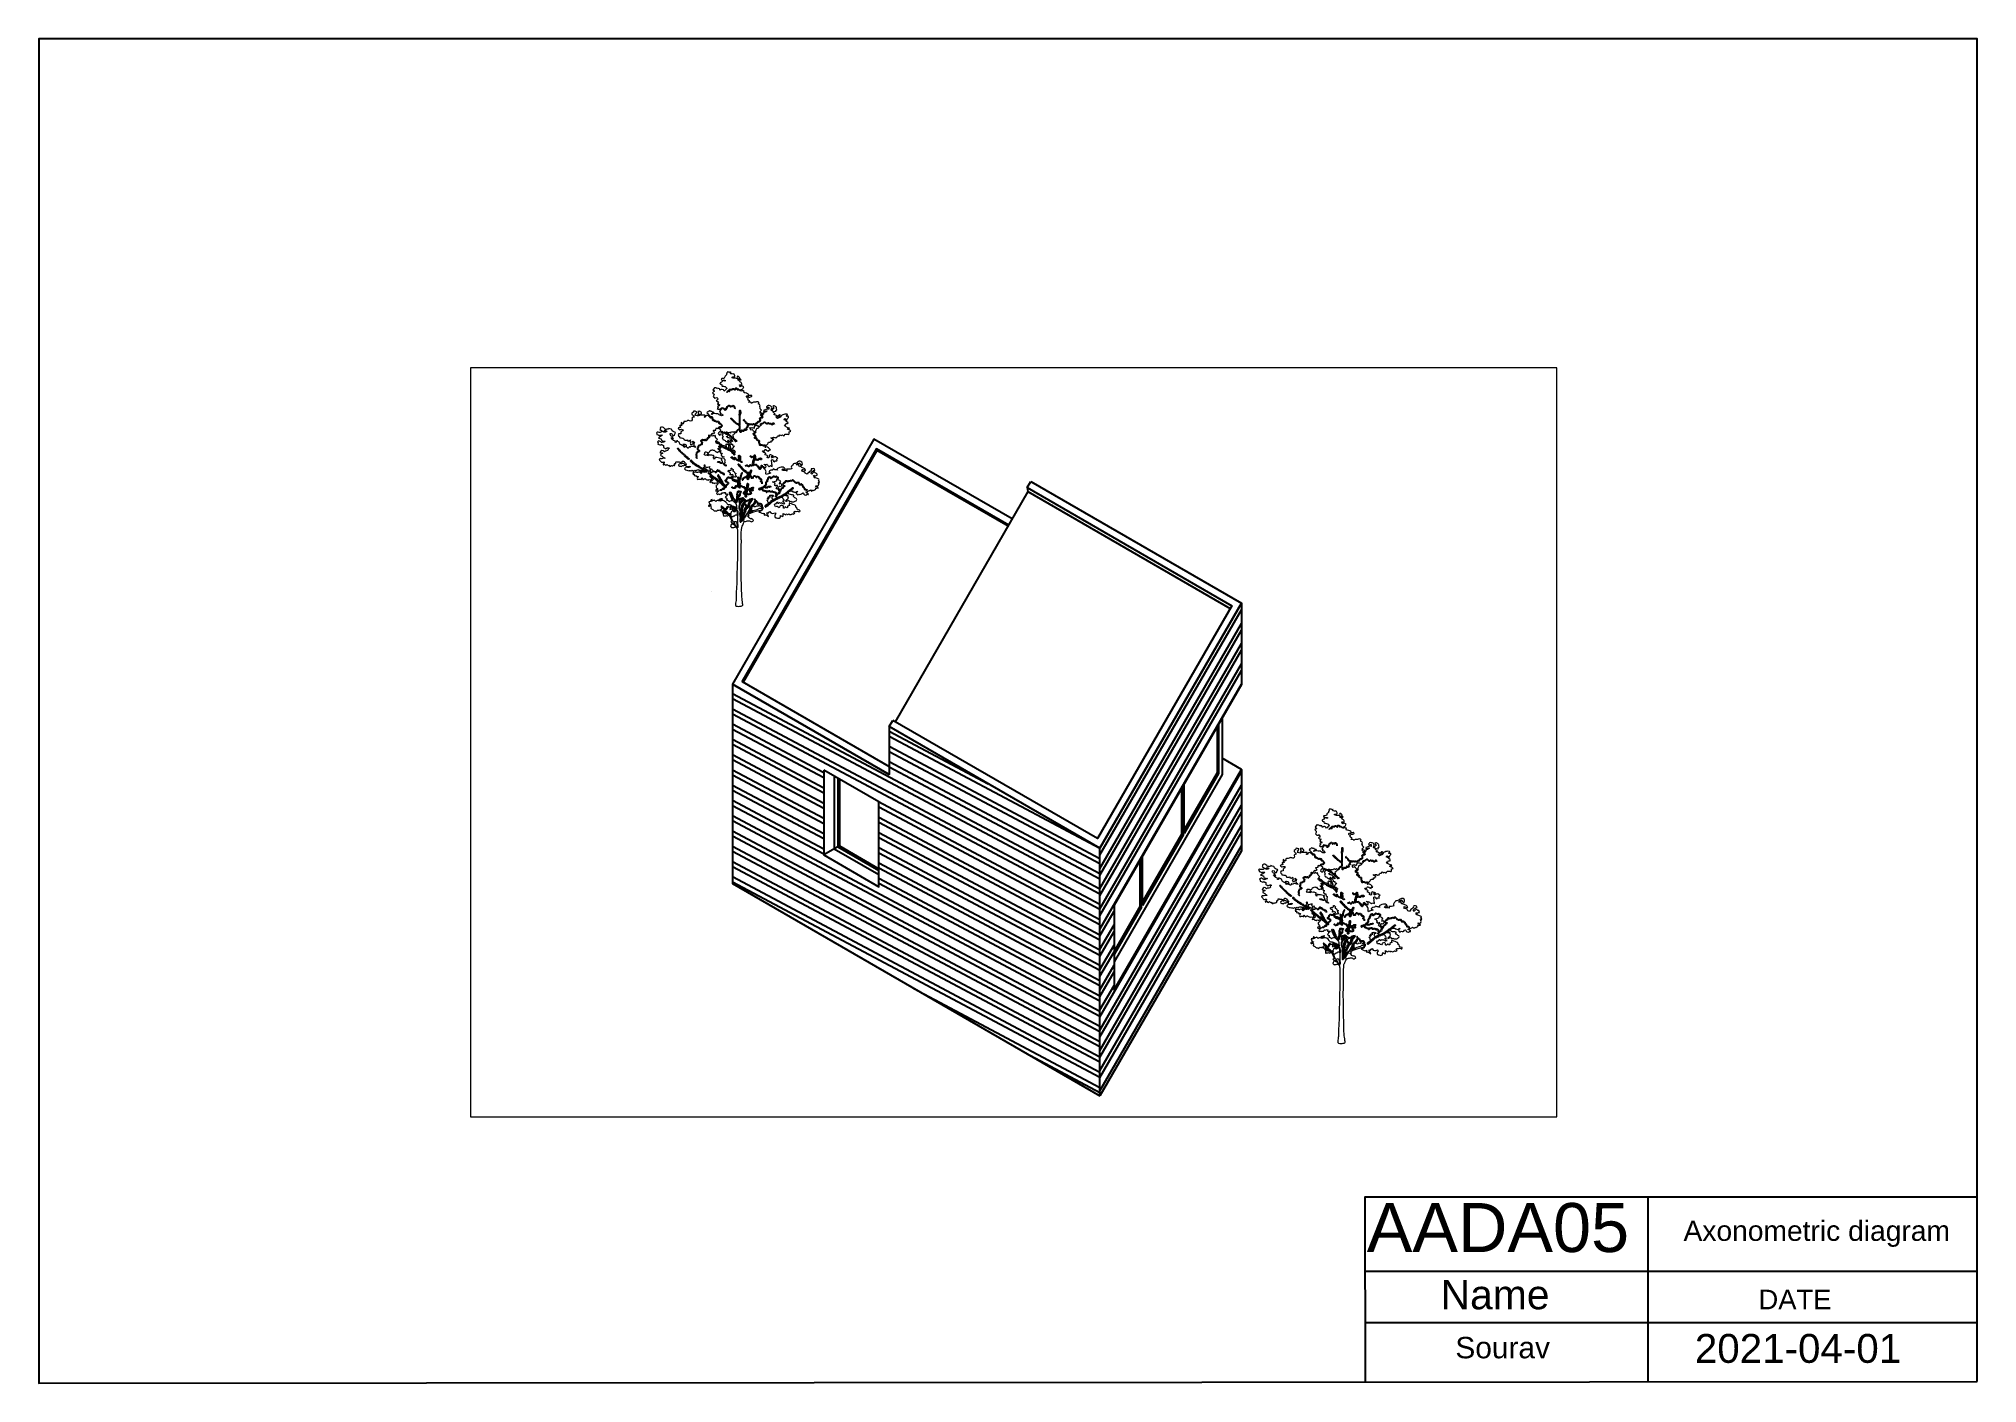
# Paper-space layout '2_Axo' of a CAD drawing. Header units: millimetres. Extents: x 10 to 410, y 10 to 287.
# The model-space entities are those that its viewports show. They can reach past a viewport. Long polylines and large blocks are cut down to what shows.
import ezdxf

# ---------------------------------------------------------------- set-up
doc = ezdxf.new("R2010")
doc.units = ezdxf.units.MM
for name, color, linetype in [('Hatch', 210, 'Continuous'), ('Layout', 7, 'Continuous'), ('Medium', 3, 'Continuous'), ('noPrint', 7, 'Continuous'), ('Thick', 1, 'Continuous'), ('Thin', 4, 'Continuous')]:
    doc.layers.add(name, color=color, linetype=linetype)
doc.layers.add('Inner', color=7, linetype='Continuous', true_color=0x5200ff)
doc.layers.add('Outer', color=7, linetype='Continuous', true_color=0xab00ff)
doc.styles.get("Standard").update_dxf_attribs({"font": 'arial.ttf'})

psp = doc.layouts.new('2_Axo')

# ---------------------------------------------------------------- texts
at = {"layer": 'Layout'}
for s, height, p in [('AADA05', 10.102, (284.06, 36.7)), ('Axonometric diagram', 4.1651, (349.41, 39)), ('Name', 6.032, (299.29, 24.89)), ('DATE', 4.041, (364.88, 24.89)), ('Sourav', 4.412, (302.34, 14.78)), ('2021-04-01', 5.959, (351.74, 13.84))]:
    psp.add_text(s, height=height, dxfattribs=at).set_placement(p)

msp = doc.modelspace()

# ---------------------------------------------------------------- blocks, each defined once
blk = doc.blocks.new('small-maple-tree-trees-102-pimpmydrawing')
at = {"layer": 'Inner'}
blk.add_lwpolyline([(-190, 1841), (-179, 1834)], dxfattribs=at)
for points, degree in [([(-23, 3059), (-9, 3051), (1, 3057), (3, 3068), (9, 3067), (22, 3056), (23, 3077), (20, 3085), (34, 3088), (50, 3086), (62, 3085), (62, 3094), (73, 3098), (81, 3093), (93, 3084), (104, 3082), (104, 3092), (106, 3105), (121, 3103), (121, 3101), (122, 3098), (129, 3097), (131, 3095), (131, 3080), (139, 3087), (144, 3092), (150, 3088), (154, 3084), (155, 3082)], 3), ([(-70, 2820), (-57, 2819), (-53, 2815), (-52, 2804), (-50, 2798), (-34, 2801), (-31, 2808), (-22, 2807), (-21, 2814), (-25, 2818), (-26, 2826), (-12, 2827), (-12, 2837), (-15, 2845), (-4, 2849), (2, 2848), (10, 2864), (20, 2860), (31, 2841), (39, 2845), (39, 2854), (54, 2850), (60, 2847), (65, 2850), (67, 2856), (80, 2859), (89, 2848), (87, 2844), (85, 2838), (90, 2831), (96, 2825), (94, 2818), (91, 2812)], 3), ([(165, 2513), (165, 2548), (166, 2561), (166, 2567), (163, 2572), (153, 2581), (113, 2607), (83, 2632), (49, 2666), (42, 2673), (41, 2676), (42, 2676), (43, 2675), (45, 2676), (48, 2677), (49, 2674), (58, 2667), (95, 2630), (108, 2618), (135, 2596), (159, 2586), (165, 2580), (167, 2582), (168, 2594), (166, 2615), (166, 2670), (167, 2691), (166, 2707), (163, 2725), (163, 2737), (168, 2742), (168, 2752), (169, 2765), (168, 2781), (167, 2788), (169, 2788), (173, 2788), (173, 2786), (174, 2763), (175, 2747), (171, 2734), (168, 2733), (167, 2721)], 3), ([(-277, 2718), (-269, 2711), (-265, 2714), (-263, 2715), (-257, 2710), (-259, 2707), (-259, 2699), (-255, 2694), (-240, 2689), (-240, 2698), (-229, 2699), (-223, 2688), (-226, 2682), (-224, 2675), (-219, 2675), (-220, 2666), (-220, 2656), (-209, 2646), (-207, 2653), (-201, 2657), (-197, 2650), (-196, 2643), (-192, 2643), (-186, 2648), (-184, 2642), (-159, 2631), (-160, 2629), (-148, 2636), (-124, 2629), (-132, 2619), (-129, 2608), (-124, 2605), (-111, 2607), (-106, 2603), (-105, 2595), (-94, 2588), (-93, 2580), (-89, 2578), (-87, 2568), (-91, 2563), (-100, 2564), (-102, 2559), (-101, 2549), (-108, 2547), (-113, 2552), (-121, 2553), (-125, 2549), (-127, 2545), (-135, 2546), (-138, 2547), (-140, 2545)], 3), ([(-43, 2468), (-47, 2469), (-48, 2473), (-50, 2478), (-57, 2478), (-58, 2472), (-65, 2474), (-66, 2473), (-68, 2470)], 3), ([(-37, 2467), (-28, 2468), (-28, 2473), (-29, 2475), (-29, 2480), (-25, 2481), (-20, 2483), (-11, 2480)], 3), ([(291, 2547), (280, 2558), (274, 2558), (267, 2543), (254, 2541), (258, 2527), (263, 2514), (253, 2516), (246, 2508), (232, 2527), (225, 2516), (230, 2509), (220, 2495), (204, 2497), (192, 2511), (187, 2502), (186, 2496), (184, 2481), (172, 2479), (174, 2492), (167, 2511), (161, 2519), (147, 2521), (145, 2512), (132, 2512), (128, 2505), (119, 2494), (118, 2481)], 3), ([(231, 2661), (216, 2654), (220, 2650), (230, 2650), (235, 2639), (249, 2631), (249, 2629), (245, 2622), (261, 2603), (264, 2609), (275, 2607), (274, 2597), (279, 2593), (283, 2596), (288, 2593)], 3), ([(274, 2556), (277, 2567), (281, 2572), (285, 2577), (290, 2588), (294, 2590), (295, 2598), (295, 2598), (292, 2598), (289, 2595), (282, 2583), (277, 2575), (274, 2569), (271, 2562), (267, 2555), (268, 2547)], 3), ([(295, 2593), (302, 2591), (304, 2597), (306, 2596), (312, 2590), (317, 2598), (322, 2596), (335, 2598), (341, 2595), (346, 2588), (351, 2595), (355, 2597), (363, 2600), (367, 2592), (376, 2591), (383, 2596), (390, 2595), (393, 2598), (391, 2608), (400, 2607), (411, 2608), (418, 2616), (413, 2623), (417, 2625), (428, 2622), (426, 2631), (428, 2632), (436, 2632), (454, 2635), (458, 2645), (454, 2652), (456, 2655), (459, 2657), (452, 2668), (450, 2674), (450, 2677), (458, 2678), (461, 2678), (463, 2684), (459, 2690), (465, 2691), (473, 2691), (486, 2691), (493, 2695), (485, 2703), (483, 2707), (486, 2710), (481, 2717), (473, 2712), (470, 2720), (466, 2723), (463, 2728), (467, 2731), (472, 2729), (477, 2726), (481, 2732), (489, 2727), (493, 2731), (494, 2734), (494, 2734)], 3), ([(383, 2486), (392, 2477), (386, 2469), (375, 2476), (368, 2464), (367, 2461), (355, 2463), (356, 2445), (370, 2443), (374, 2447), (386, 2437), (384, 2431), (387, 2420), (386, 2408), (373, 2409), (374, 2401), (384, 2399), (402, 2403), (406, 2393), (400, 2386), (399, 2378), (410, 2374), (418, 2369), (437, 2368), (441, 2355), (436, 2349), (433, 2339), (436, 2330), (447, 2327), (442, 2315), (442, 2300), (461, 2300), (465, 2308), (495, 2300), (495, 2292), (510, 2298), (521, 2301), (524, 2298), (523, 2288), (523, 2278), (525, 2275), (534, 2276)], 3), ([(659, 2589), (652, 2597), (647, 2612), (627, 2600), (625, 2582), (609, 2594), (609, 2606), (593, 2599), (584, 2599), (571, 2612), (555, 2605), (549, 2593), (531, 2618), (518, 2622), (508, 2618), (498, 2610), (490, 2599), (467, 2598), (459, 2595), (459, 2585), (463, 2578), (459, 2576), (453, 2573)], 3), ([(-624, 2160), (-636, 2175), (-668, 2199), (-685, 2220), (-702, 2239), (-712, 2249), (-712, 2250), (-707, 2253), (-707, 2253), (-706, 2248), (-688, 2229), (-672, 2209), (-654, 2194), (-629, 2172), (-614, 2159), (-600, 2143), (-571, 2122), (-555, 2109), (-553, 2107), (-558, 2098), (-556, 2096)], 3), ([(-164, 2355), (-173, 2352), (-177, 2350), (-168, 2338)], 3), ([(-168, 2338), (-155, 2333), (-139, 2325), (-116, 2310), (-103, 2297), (-102, 2289)], 3), ([(-70, 2271), (-49, 2262), (-24, 2250), (-9, 2239), (32, 2224), (37, 2222), (46, 2215), (63, 2191), (80, 2175), (81, 2169), (82, 2167), (86, 2165), (89, 2169), (98, 2168), (90, 2179), (85, 2190)], 3), ([(-34, 2279), (-19, 2263), (-18, 2258), (-16, 2253), (-5, 2255), (4, 2249), (23, 2244)], 3), ([(13, 2355), (8, 2355), (6, 2360), (3, 2364), (-2, 2360), (-1, 2355), (3, 2350), (2, 2346), (-1, 2345)], 3), ([(73, 2401), (86, 2388), (99, 2375), (119, 2360), (120, 2360), (120, 2356), (118, 2357), (109, 2356), (108, 2354), (108, 2352), (105, 2354), (105, 2358), (101, 2364), (90, 2373), (82, 2382), (65, 2396)], 3), ([(-556, 2096), (-592, 2127), (-615, 2148)], 2), ([(-328, 1933), (-330, 1934), (-335, 1935), (-383, 1974), (-430, 2003), (-464, 2021), (-497, 2039), (-513, 2065), (-526, 2072), (-536, 2078), (-523, 2081), (-518, 2079), (-512, 2075), (-510, 2075), (-506, 2064), (-483, 2041), (-454, 2021), (-404, 1995), (-379, 1978), (-357, 1962), (-344, 1953), (-332, 1944), (-323, 1938), (-318, 1942), (-315, 1941), (-310, 1935), (-299, 1931), (-299, 1929), (-303, 1928), (-304, 1925), (-306, 1925), (-309, 1930), (-317, 1933), (-324, 1932), (-326, 1932), (-328, 1933)], 3), ([(-305, 1925), (-316, 1920), (-328, 1924), (-330, 1925), (-338, 1913), (-348, 1927), (-361, 1927), (-365, 1923), (-380, 1926), (-373, 1911)], 3), ([(-184, 1919), (-172, 1915), (-166, 1919), (-165, 1926), (-163, 1931), (-154, 1928), (-151, 1942), (-146, 1950), (-141, 1945), (-140, 1932), (-129, 1933), (-126, 1939), (-126, 1941), (-118, 1935), (-119, 1931), (-123, 1924), (-112, 1922), (-111, 1923), (-107, 1921), (-106, 1912), (-97, 1915), (-84, 1910), (-83, 1907), (-83, 1905), (-80, 1895), (-76, 1903), (-70, 1906), (-63, 1902), (-66, 1896), (-59, 1892), (-58, 1890), (-59, 1883), (-60, 1878), (-58, 1873)], 3), ([(206, 2061), (181, 2051), (176, 2082), (158, 2085), (156, 2073), (150, 2077), (127, 2086), (110, 2095), (112, 2109), (90, 2126), (87, 2119), (97, 2096), (84, 2094), (78, 2106), (79, 2109), (67, 2105), (67, 2115), (68, 2123), (57, 2127), (52, 2119), (49, 2124), (48, 2126), (44, 2125), (39, 2116)], 3), ([(276, 1819), (276, 1817), (278, 1817), (285, 1815), (286, 1816), (287, 1832), (296, 1857), (316, 1899), (328, 1943), (325, 1944), (323, 1941), (316, 1920), (304, 1888), (293, 1875), (291, 1875), (290, 1887), (291, 1903), (293, 1912), (286, 1909), (280, 1907), (262, 1918), (248, 1931), (211, 1959), (183, 1994), (161, 2019), (151, 2028), (147, 2033), (144, 2026), (143, 2025), (151, 2015), (186, 1978), (206, 1952), (230, 1932), (262, 1907), (284, 1898), (283, 1891), (280, 1887), (279, 1873), (284, 1868), (281, 1860), (280, 1851), (277, 1829), (276, 1821), (276, 1819)], 3), ([(150, 2077), (152, 2106), (152, 2138), (152, 2153), (158, 2157), (161, 2145), (161, 2144), (164, 2140), (172, 2146), (171, 2141), (169, 2131), (170, 2120), (170, 2101), (170, 2080)], 3), ([(486, 2002), (473, 2009), (469, 2006), (469, 1997), (475, 1992), (470, 1988), (468, 1981), (469, 1978), (457, 1984), (453, 1976), (461, 1965), (452, 1956), (445, 1959), (444, 1968), (424, 1982), (433, 1986), (438, 1990), (430, 1999), (413, 1995), (409, 2019), (393, 2022), (387, 2016), (371, 2023), (363, 2023), (358, 2009), (346, 2012), (342, 2017), (331, 2005), (329, 2005), (317, 2021), (301, 2012), (298, 1994), (292, 1995), (282, 1998), (280, 2009), (267, 2018), (262, 2008), (259, 2005), (243, 2003)], 3), ([(307, 2146), (323, 2148), (328, 2138), (326, 2133), (331, 2128), (333, 2133), (346, 2133), (349, 2135), (353, 2142), (374, 2141)], 3), ([(344, 2014), (351, 2036), (354, 2053), (357, 2078), (371, 2125), (374, 2139), (374, 2151), (374, 2156), (377, 2156), (379, 2154), (378, 2148), (382, 2142), (382, 2138), (380, 2136), (371, 2110), (365, 2083), (358, 2054), (354, 2031), (347, 2013), (350, 2012)], 3), ([(379, 2132), (385, 2133), (386, 2133), (384, 2117), (385, 2111), (377, 2106), (377, 2101), (384, 2097), (388, 2089), (398, 2099), (402, 2099), (410, 2089), (414, 2093), (415, 2099), (419, 2095), (425, 2091), (441, 2098), (437, 2106), (439, 2111), (444, 2110), (454, 2105), (461, 2102), (461, 2111), (461, 2116), (468, 2113), (477, 2102), (468, 2096), (465, 2095), (457, 2095)], 3), ([(-29, 1718), (-34, 1712), (-31, 1708), (-29, 1704), (-32, 1703), (-35, 1705), (-38, 1702), (-38, 1700), (-46, 1705), (-47, 1710), (-53, 1716), (-77, 1741), (-96, 1755), (-119, 1773), (-140, 1784), (-163, 1804), (-185, 1825), (-220, 1851), (-232, 1864), (-250, 1882), (-266, 1897), (-274, 1904), (-276, 1905), (-274, 1907), (-271, 1909), (-271, 1910), (-263, 1900), (-258, 1897), (-248, 1886), (-234, 1875), (-220, 1861), (-204, 1848), (-198, 1849), (-190, 1841)], 3), ([(-138, 1852), (-131, 1849), (-120, 1829), (-105, 1799), (-90, 1775), (-82, 1764), (-84, 1762), (-97, 1769), (-113, 1784), (-132, 1796), (-150, 1804), (-179, 1834)], 3), ([(-143, 1864), (-144, 1859), (-141, 1858), (-138, 1852)], 3), ([(-29, 1718), (-46, 1730), (-74, 1761), (-102, 1816), (-118, 1850), (-129, 1866), (-134, 1875), (-138, 1875), (-143, 1864)], 3), ([(-43, 1703), (-46, 1707), (-59, 1702), (-60, 1693), (-63, 1693), (-57, 1678), (-59, 1677), (-71, 1680), (-72, 1686), (-83, 1677), (-83, 1676), (-85, 1670), (-89, 1666), (-90, 1666), (-95, 1661), (-102, 1662), (-114, 1663), (-114, 1657), (-113, 1654)], 3), ([(-32, 1720), (-27, 1728), (-30, 1730), (-28, 1735), (-24, 1734), (-18, 1732), (-19, 1740), (-15, 1742), (-10, 1743), (-4, 1747), (-4, 1751), (3, 1750), (7, 1764), (5, 1766), (-16, 1776), (-17, 1781), (-19, 1782), (-29, 1779), (-38, 1797), (-35, 1803), (-28, 1804), (-20, 1800), (-15, 1819), (-15, 1830), (-11, 1835), (-1, 1844), (8, 1847), (11, 1840), (15, 1837), (20, 1840), (29, 1839), (35, 1837), (50, 1844)], 3), ([(37, 1636), (55, 1584), (76, 1544), (104, 1501), (121, 1492), (127, 1496), (128, 1515), (124, 1528), (123, 1541), (127, 1542), (129, 1548), (130, 1573), (131, 1589), (136, 1591), (143, 1592), (140, 1602), (131, 1592), (129, 1605), (132, 1606), (132, 1609), (132, 1628), (137, 1626), (140, 1629), (137, 1643), (145, 1649), (145, 1640), (149, 1637), (153, 1644), (156, 1648), (162, 1645), (166, 1642), (168, 1636), (175, 1643), (180, 1644), (183, 1639), (179, 1633), (174, 1629), (169, 1620), (167, 1604), (168, 1591), (168, 1585), (162, 1586), (158, 1583), (158, 1576), (158, 1572), (153, 1572), (145, 1573), (144, 1567), (140, 1564), (138, 1561), (138, 1554), (144, 1552), (139, 1546), (138, 1538), (139, 1533), (143, 1538), (147, 1539), (149, 1535), (146, 1532), (150, 1531), (155, 1537), (158, 1538), (160, 1537), (161, 1533), (164, 1534), (165, 1541), (167, 1542), (173, 1544), (179, 1542), (175, 1536), (185, 1531), (188, 1534), (191, 1538), (195, 1538), (194, 1545), (195, 1549), (198, 1550), (205, 1547), (208, 1554), (212, 1553), (217, 1548), (218, 1544), (222, 1540), (220, 1535), (221, 1534), (223, 1531), (225, 1531), (226, 1532), (229, 1530), (230, 1530), (230, 1529), (230, 1527), (236, 1527), (241, 1527), (241, 1525), (244, 1523), (245, 1520), (249, 1517), (252, 1516), (253, 1515), (252, 1510), (259, 1506), (261, 1509), (263, 1512), (267, 1512), (282, 1520), (290, 1519), (308, 1525), (304, 1534), (313, 1539), (319, 1529), (327, 1528), (328, 1543), (338, 1542), (339, 1542), (345, 1541), (356, 1548)], 3), ([(50, 1844), (53, 1847), (50, 1850), (53, 1855), (63, 1852), (58, 1850), (60, 1847), (65, 1847), (65, 1850), (71, 1851), (72, 1848)], 3), ([(141, 1723), (135, 1728), (130, 1728), (130, 1720), (132, 1715), (127, 1712), (125, 1714), (118, 1713), (116, 1710), (108, 1716), (108, 1719), (100, 1716), (99, 1710), (100, 1696), (102, 1695), (96, 1689), (81, 1695), (80, 1690), (72, 1687), (66, 1701), (59, 1703), (52, 1698), (51, 1694), (51, 1692)], 3), ([(141, 1723), (139, 1731), (139, 1752), (142, 1769), (138, 1774), (126, 1784), (105, 1792), (90, 1796), (72, 1801), (54, 1820), (53, 1825), (54, 1828), (55, 1832), (56, 1829), (60, 1824), (81, 1805), (94, 1805), (115, 1798), (138, 1787), (145, 1783), (144, 1804), (145, 1821), (139, 1836), (140, 1841), (144, 1842), (150, 1835), (158, 1829), (164, 1830), (166, 1827), (170, 1829), (173, 1837), (175, 1855), (178, 1863), (183, 1875), (191, 1900), (200, 1907), (200, 1906), (195, 1895), (189, 1878), (186, 1865), (181, 1850), (182, 1836), (180, 1827), (177, 1822), (170, 1817), (165, 1803), (164, 1794), (167, 1785), (165, 1767), (165, 1767), (172, 1758), (175, 1755), (172, 1750), (160, 1742), (162, 1737), (167, 1737), (168, 1728), (167, 1712), (167, 1698), (166, 1694), (159, 1704), (157, 1707), (152, 1705), (143, 1715), (141, 1723)], 3), ([(168, 1715), (177, 1718), (177, 1728), (183, 1728), (186, 1724), (186, 1719), (194, 1718), (201, 1719), (205, 1704), (229, 1711), (233, 1701), (228, 1699), (227, 1696), (233, 1692), (231, 1685), (246, 1679), (246, 1686), (254, 1687), (252, 1680), (251, 1674)], 3), ([(277, 1828), (268, 1835), (265, 1840), (264, 1855), (254, 1857), (253, 1846), (245, 1837), (243, 1844), (237, 1842), (231, 1837), (221, 1836), (221, 1826), (209, 1830), (206, 1823), (206, 1819), (215, 1813), (205, 1805), (200, 1805), (197, 1803), (197, 1799)], 3), ([(259, 1655), (254, 1653), (253, 1658), (247, 1660), (247, 1653), (239, 1648), (238, 1647), (238, 1642), (230, 1642), (225, 1638), (233, 1630), (232, 1624), (219, 1627), (215, 1620), (221, 1615), (221, 1612), (242, 1613), (243, 1620), (245, 1622), (248, 1621), (254, 1619)], 3), ([(249, 1594), (247, 1586), (245, 1575), (245, 1570), (251, 1571), (253, 1567), (256, 1570), (255, 1580), (257, 1610), (266, 1645), (270, 1679), (278, 1708), (283, 1741), (283, 1751), (280, 1753), (277, 1755), (275, 1755), (274, 1750), (270, 1713), (260, 1662), (255, 1620), (250, 1601), (249, 1594)], 3), ([(267, 1658), (277, 1661), (280, 1671), (286, 1672), (300, 1664), (302, 1674), (305, 1688), (314, 1683), (322, 1674), (329, 1684), (329, 1694), (336, 1697), (341, 1696), (361, 1700), (356, 1692), (348, 1686), (348, 1685), (347, 1677), (345, 1669), (354, 1667), (352, 1653), (341, 1657), (330, 1656), (323, 1650), (311, 1653), (306, 1644), (311, 1635), (319, 1637), (327, 1629), (320, 1624), (331, 1613), (318, 1607), (307, 1602), (297, 1606), (289, 1600), (280, 1607), (268, 1615), (259, 1617)], 3), ([(300, 1866), (313, 1874), (320, 1870), (318, 1862), (320, 1858), (323, 1856), (323, 1838), (333, 1835), (340, 1842), (346, 1838), (357, 1835), (355, 1844), (353, 1849), (366, 1858), (366, 1859), (371, 1867), (375, 1867), (382, 1860), (389, 1860), (400, 1853), (397, 1846), (397, 1844), (404, 1842), (414, 1858), (418, 1857), (433, 1847), (445, 1848), (436, 1837), (437, 1831), (444, 1826), (453, 1826), (455, 1823), (468, 1827), (467, 1814), (468, 1807), (473, 1804), (468, 1791), (455, 1790), (470, 1780), (482, 1781), (477, 1773), (481, 1766), (477, 1755), (477, 1752)], 3), ([(701, 1822), (705, 1830), (709, 1833), (711, 1842), (695, 1841), (690, 1853), (682, 1856), (677, 1847), (666, 1849), (661, 1851), (648, 1852), (643, 1862), (635, 1854), (629, 1838), (618, 1845), (608, 1830), (602, 1826), (596, 1851), (589, 1852), (586, 1842), (580, 1840), (574, 1844), (567, 1840), (566, 1834), (564, 1832), (563, 1820), (563, 1811), (558, 1813), (548, 1808), (562, 1792), (551, 1786), (539, 1789), (551, 1775), (532, 1773), (534, 1765), (531, 1757), (541, 1736), (528, 1731), (518, 1726), (514, 1721), (491, 1699), (469, 1689), (442, 1682), (436, 1679), (436, 1678), (440, 1677), (443, 1674), (442, 1669), (444, 1671), (449, 1675), (458, 1678), (474, 1682), (487, 1687), (506, 1702), (513, 1711)], 3), ([(480, 1685), (489, 1675), (485, 1665), (490, 1657), (499, 1658), (503, 1661), (517, 1652), (518, 1651), (537, 1655), (541, 1638), (542, 1635), (547, 1632), (554, 1642), (554, 1645), (556, 1652), (574, 1647), (575, 1649), (584, 1657), (593, 1651), (591, 1641), (597, 1638), (602, 1645), (611, 1640), (613, 1645), (622, 1647), (630, 1647), (631, 1641), (630, 1640), (635, 1636), (636, 1638), (639, 1639), (643, 1637), (648, 1639), (648, 1639), (649, 1633), (653, 1631), (658, 1634), (664, 1636), (668, 1634), (670, 1630), (675, 1630), (680, 1624), (679, 1620), (676, 1620), (676, 1617), (677, 1608), (671, 1608), (665, 1608)], 3), ([(519, 1726), (516, 1718), (521, 1718), (523, 1714), (519, 1713), (517, 1712), (518, 1709), (521, 1707), (515, 1703), (532, 1698), (536, 1699), (539, 1706), (550, 1700), (559, 1699), (564, 1710), (570, 1715), (582, 1713), (580, 1710), (592, 1709), (593, 1715), (597, 1717), (601, 1716), (602, 1713), (602, 1707)], 3), ([(627, 1520), (651, 1532), (683, 1548), (704, 1558), (725, 1567), (747, 1575), (766, 1583), (795, 1603), (834, 1635), (880, 1665), (901, 1683), (906, 1691), (912, 1697), (921, 1691), (916, 1689), (905, 1679), (890, 1666), (844, 1633), (825, 1619), (803, 1604), (811, 1602)], 3), ([(1124, 1659), (1114, 1661), (1109, 1661), (1099, 1674), (1095, 1673), (1095, 1668), (1082, 1670), (1086, 1677), (1085, 1683), (1078, 1685), (1079, 1701), (1076, 1703), (1071, 1701), (1065, 1699), (1063, 1712), (1061, 1717), (1058, 1717), (1057, 1721), (1060, 1727), (1056, 1735), (1050, 1729), (1043, 1733), (1038, 1748), (1034, 1745), (1031, 1739), (1027, 1738), (1010, 1738), (1012, 1746), (1011, 1756), (1008, 1758), (1003, 1770), (987, 1764), (980, 1769), (963, 1762), (963, 1762), (960, 1771), (951, 1774), (945, 1772), (942, 1781), (938, 1787), (923, 1796), (923, 1800), (918, 1804), (911, 1806), (908, 1799), (895, 1787), (888, 1802), (876, 1787), (863, 1789), (853, 1794), (853, 1783), (838, 1783), (838, 1788), (833, 1788), (822, 1791), (814, 1791), (805, 1784), (812, 1766), (799, 1768), (785, 1766), (786, 1757), (782, 1751), (770, 1748), (773, 1736), (776, 1736), (789, 1723), (792, 1723), (797, 1725), (802, 1726), (807, 1723)], 3), ([(-78, 1425), (-94, 1437), (-96, 1437), (-92, 1426), (-85, 1422), (-87, 1419), (-89, 1420), (-94, 1417), (-89, 1411), (-88, 1416), (-85, 1416), (-84, 1415), (-82, 1411)], 3), ([(-78, 1425), (-58, 1405), (-41, 1387), (-41, 1379), (-38, 1378), (-30, 1391), (-23, 1400), (-12, 1411), (-14, 1428)], 3), ([(-43, 1366), (-32, 1351), (-18, 1347), (-16, 1342), (-29, 1345), (-40, 1348), (-56, 1348), (-66, 1347), (-64, 1354), (-64, 1355), (-55, 1355), (-53, 1365), (-57, 1370)], 3), ([(5, 1426), (-1, 1428), (-2, 1428), (-2, 1425), (-5, 1423), (-6, 1427), (-7, 1423), (-9, 1419), (-11, 1424), (-12, 1429), (-13, 1426), (-14, 1428)], 3), ([(65, 1516), (56, 1526), (60, 1529), (64, 1532), (62, 1537), (59, 1544), (57, 1544), (42, 1579), (33, 1595), (30, 1616), (23, 1624), (23, 1626), (28, 1634), (31, 1631), (37, 1636)], 3), ([(53, 1444), (53, 1439), (39, 1440), (38, 1436), (52, 1433), (53, 1435), (54, 1436), (56, 1430)], 3), ([(119, 1407), (98, 1416), (74, 1427), (58, 1432), (55, 1429), (55, 1428), (57, 1426), (57, 1423), (56, 1419), (62, 1420), (63, 1419), (64, 1413), (63, 1407), (68, 1407), (72, 1411), (74, 1409), (79, 1407), (87, 1409), (92, 1399), (82, 1397), (77, 1393), (86, 1390), (93, 1391), (97, 1395), (99, 1388), (98, 1383), (102, 1379), (105, 1372), (104, 1369), (102, 1367), (98, 1372), (97, 1369), (98, 1362), (91, 1360), (89, 1365), (84, 1360), (78, 1358), (85, 1366), (82, 1367)], 3), ([(120, 1414), (119, 1395), (116, 1393), (115, 1386), (122, 1383), (124, 1381), (132, 1357), (135, 1335), (136, 1304)], 3), ([(155, 1537), (159, 1503), (159, 1482), (163, 1480), (172, 1490), (189, 1511), (204, 1526), (220, 1535)], 3), ([(229, 1530), (211, 1519), (180, 1481), (162, 1463), (159, 1447), (160, 1427), (158, 1393), (174, 1365), (175, 1365), (171, 1346), (164, 1335), (171, 1303), (175, 1277), (173, 1255), (173, 1238), (173, 1214), (175, 1207), (186, 1217), (190, 1240), (190, 1273), (191, 1319), (189, 1355), (191, 1394), (201, 1449), (206, 1465), (208, 1469), (224, 1483), (238, 1527)], 3), ([(245, 1520), (240, 1502), (231, 1479), (227, 1471), (225, 1456), (220, 1459), (218, 1454), (214, 1450), (210, 1447), (207, 1440), (212, 1434), (207, 1423), (204, 1421), (202, 1416), (199, 1386), (198, 1340), (202, 1309), (206, 1296), (213, 1323), (217, 1336), (222, 1345), (228, 1350)], 3), ([(225, 1461), (231, 1460), (237, 1467), (241, 1471), (247, 1462), (244, 1458), (241, 1455), (247, 1451), (249, 1454), (255, 1451), (251, 1447), (260, 1441), (262, 1443), (262, 1436), (256, 1433), (252, 1430), (259, 1427), (262, 1429), (266, 1428), (269, 1424), (268, 1419), (264, 1417), (251, 1405), (251, 1401), (249, 1396), (244, 1403), (242, 1408), (236, 1405), (236, 1401), (243, 1400), (240, 1393), (238, 1390), (240, 1388), (244, 1388), (247, 1387), (245, 1385), (243, 1382), (243, 1379), (242, 1376), (230, 1381), (230, 1378), (232, 1372), (238, 1369), (237, 1366), (234, 1365), (233, 1360), (234, 1357), (228, 1350)], 3), ([(346, 1542), (339, 1522), (319, 1503), (311, 1484), (299, 1461), (299, 1451), (300, 1435), (293, 1426), (282, 1421), (263, 1408), (253, 1390), (231, 1343)], 3), ([(252, 1305), (256, 1312), (266, 1324), (283, 1344), (289, 1353), (293, 1362), (295, 1371), (306, 1383), (308, 1388), (309, 1397), (316, 1406), (343, 1455), (353, 1458), (361, 1460), (367, 1470), (378, 1493), (385, 1503), (393, 1510)], 3), ([(322, 1529), (317, 1519), (313, 1515), (305, 1503), (290, 1488), (290, 1476), (284, 1467), (283, 1446), (282, 1439), (271, 1427)], 3), ([(335, 1420), (329, 1411), (323, 1402), (318, 1392), (312, 1379), (304, 1369), (298, 1354), (297, 1350), (306, 1350), (312, 1355), (328, 1361), (336, 1363), (353, 1370)], 3), ([(353, 1443), (357, 1451), (364, 1451), (369, 1456), (376, 1475), (392, 1501), (400, 1505)], 3), ([(374, 1537), (380, 1535), (377, 1528), (374, 1521), (393, 1510), (400, 1512), (400, 1505), (404, 1499), (420, 1483), (417, 1474), (416, 1469), (429, 1467), (433, 1475), (439, 1473), (441, 1468), (451, 1472), (456, 1474), (471, 1467), (474, 1463), (468, 1457), (469, 1453), (480, 1451), (478, 1448), (476, 1441), (479, 1439), (480, 1436)], 3), ([(487, 1422), (492, 1417), (484, 1417), (488, 1410), (489, 1405), (490, 1400), (485, 1397), (484, 1396), (486, 1392), (479, 1391), (479, 1386)], 3), ([(539, 1451), (529, 1443), (525, 1438), (524, 1435), (528, 1429), (531, 1427), (535, 1427), (539, 1433), (547, 1437), (575, 1458), (593, 1472), (618, 1499), (643, 1517), (683, 1537), (728, 1560), (757, 1568)], 3), ([(539, 1451), (552, 1459), (557, 1459), (565, 1465), (587, 1490)], 3), ([(-65, 1337), (-53, 1341), (-43, 1341), (-16, 1332), (2, 1327), (19, 1316), (24, 1312), (21, 1308)], 3), ([(33, 1327), (37, 1322), (37, 1317), (32, 1318), (29, 1313), (29, 1308), (32, 1306), (35, 1302), (32, 1299), (33, 1294), (37, 1294), (39, 1296), (40, 1284), (42, 1281), (45, 1281), (51, 1290)], 3), ([(79, 1208), (92, 1177), (111, 1147), (136, 1131), (139, 1150), (138, 1169), (136, 1185)], 3), ([(231, 1343), (223, 1328), (217, 1304), (211, 1288), (210, 1270), (203, 1243), (204, 1229), (213, 1236), (217, 1241), (225, 1260), (236, 1278), (246, 1294), (252, 1305)], 3)]:
    blk.add_open_spline(points, degree=degree, dxfattribs=at)
blk.add_open_spline([(-249, 2426), (-259, 2420), (-270, 2439), (-274, 2432), (-271, 2418), (-265, 2413), (-273, 2404), (-275, 2401), (-285, 2391), (-287, 2397), (-294, 2394), (-294, 2386), (-293, 2377), (-305, 2371), (-308, 2361), (-320, 2366), (-317, 2373), (-333, 2373), (-335, 2364), (-345, 2371), (-349, 2372), (-360, 2370), (-364, 2374), (-370, 2366), (-375, 2363), (-386, 2365), (-380, 2349), (-367, 2343), (-363, 2341), (-372, 2335), (-371, 2315), (-370, 2305), (-384, 2307), (-389, 2306), (-394, 2295), (-402, 2295), (-415, 2292), (-420, 2290), (-420, 2289), (-428, 2273), (-424, 2264), (-422, 2260), (-428, 2255), (-434, 2249), (-429, 2239), (-424, 2230), (-418, 2228), (-410, 2227), (-405, 2216), (-407, 2207), (-424, 2204), (-443, 2195), (-446, 2181), (-442, 2176), (-449, 2168), (-452, 2160), (-446, 2154), (-445, 2141), (-451, 2134), (-447, 2120), (-437, 2116), (-435, 2119), (-432, 2123)], degree=3, knots=[0, 0, 0, 0, 0.615252, 1.230503, 1.845755, 2.461007, 3.076258, 3.69151, 4.306761, 4.922013, 5.537265, 6.152516, 6.767768, 7.38302, 7.998271, 8.613523, 9.228775, 9.844026, 10.459278, 11.074529, 11.689781, 12.305033, 12.920284, 13.535536, 14.150788, 14.766039, 15.381291, 15.996543, 16.611794, 17.227046, 17.842297, 18.457549, 19.072801, 19.688052, 20.303304, 20.918556, 21.533807, 22.149059, 22.149059, 22.149059, 33.50832, 44.867582, 56.226843, 67.586105, 78.945366, 90.304627, 101.663889, 113.02315, 124.382412, 135.741673, 147.100935, 158.460196, 169.819457, 181.178719, 192.53798, 203.897242, 215.256503, 226.615765, 237.975026, 249.334287, 260.693549, 272.05281, 272.05281, 272.05281, 272.05281], dxfattribs=at)
at = {"layer": 'Inner', "lineweight": 0}
for points, knots in [([(91, 2286), (66, 2282), (66, 2299), (63, 2312), (53, 2315), (44, 2309), (36, 2315), (35, 2322), (42, 2325), (42, 2331), (33, 2339), (27, 2352), (13, 2355), (7, 2342), (14, 2332), (18, 2321), (28, 2294), (41, 2269), (47, 2241), (50, 2227), (55, 2219), (70, 2220), (81, 2220), (84, 2214), (78, 2205), (74, 2198), (78, 2194), (85, 2190), (91, 2194), (100, 2196), (105, 2205), (89, 2207), (95, 2226), (83, 2230), (78, 2230), (73, 2223), (66, 2227), (51, 2254), (72, 2268), (91, 2286)], [0, 0, 0, 0, 1, 1, 1, 2, 2, 2, 3, 3, 3, 4, 4, 4, 5, 5, 5, 6, 6, 6, 7, 7, 7, 8, 8, 8, 9, 9, 9, 10, 10, 10, 11, 11, 11, 12, 12, 12, 13, 13, 13, 13]), ([(807, 1723), (798, 1714), (787, 1709), (781, 1698), (780, 1696), (779, 1694), (779, 1692), (774, 1686), (769, 1687), (766, 1690), (763, 1685), (752, 1665), (745, 1655), (742, 1647), (736, 1640), (724, 1633), (727, 1625), (732, 1609), (724, 1607), (711, 1605), (704, 1599), (698, 1593), (691, 1587), (682, 1575), (680, 1570), (680, 1565), (680, 1566), (676, 1569), (669, 1575), (672, 1578), (676, 1587), (689, 1593), (695, 1603), (704, 1614), (718, 1634), (734, 1656), (754, 1686), (761, 1699), (767, 1699), (772, 1702), (789, 1723)], [10, 10, 10, 10, 11, 11, 11, 11.197023, 11.197023, 11.197023, 11.943911, 12.690799, 13.437688, 14.184576, 14.931464, 14.931464, 14.931464, 15.931464, 15.931464, 15.931464, 16.931464, 16.931464, 16.931464, 18.431977, 18.431977, 18.431977, 19.185649, 19.939321, 20.692994, 21.446666, 22.200338, 22.95401, 23.707682, 24.461354, 25.215026, 25.968698, 26.72237, 26.72237, 26.72237, 28.423348, 30.124327, 31.825305, 31.825305, 31.825305, 31.825305])]:
    blk.add_open_spline(points, degree=3, knots=knots, dxfattribs=at)
at = {"layer": 'Outer', "lineweight": 0}
for points, knots in [([(866, 1604), (886, 1598), (908, 1599), (929, 1593), (930, 1592), (931, 1590), (932, 1589), (933, 1582), (927, 1582), (923, 1579), (928, 1570), (932, 1561), (943, 1556), (952, 1552), (961, 1547), (969, 1540), (976, 1534), (977, 1527), (970, 1520), (958, 1509), (945, 1498), (929, 1499), (915, 1500), (898, 1491), (888, 1508), (880, 1508), (878, 1498), (871, 1498), (861, 1507), (861, 1507), (858, 1523), (845, 1515), (831, 1509), (814, 1505), (817, 1526), (837, 1526), (847, 1539), (839, 1547), (843, 1555), (852, 1562), (848, 1566), (842, 1566), (843, 1575), (843, 1580), (842, 1585), (842, 1591), (840, 1589), (838, 1594), (836, 1594), (827, 1594), (823, 1599), (836, 1604), (825, 1605), (820, 1604), (815, 1603), (811, 1602), (815, 1591), (825, 1591), (830, 1585), (830, 1583), (827, 1583), (826, 1584), (799, 1601), (779, 1584), (757, 1568), (775, 1557), (775, 1534), (792, 1523), (800, 1518), (792, 1512), (791, 1506), (783, 1503), (778, 1511), (769, 1510), (783, 1500), (784, 1481), (802, 1476), (779, 1462), (770, 1478), (760, 1489), (753, 1489), (755, 1481), (748, 1480), (742, 1479), (737, 1487), (729, 1489), (721, 1485), (718, 1473), (706, 1477), (698, 1479), (701, 1487), (697, 1496), (697, 1484), (679, 1489), (685, 1475), (680, 1470), (673, 1476), (667, 1471), (656, 1461), (654, 1459), (662, 1445), (665, 1440), (663, 1433), (669, 1428), (678, 1424), (687, 1437), (698, 1431), (707, 1426), (712, 1414), (724, 1415), (733, 1441), (742, 1447), (764, 1446), (777, 1445), (781, 1439), (782, 1427), (782, 1423), (782, 1419), (782, 1416), (783, 1411), (785, 1408), (789, 1408), (794, 1407), (796, 1409), (798, 1413), (808, 1428), (811, 1428), (824, 1416), (831, 1410), (835, 1414), (840, 1416), (838, 1436), (839, 1437), (857, 1441), (869, 1443), (872, 1448), (866, 1460), (863, 1465), (863, 1468), (866, 1472), (869, 1476), (874, 1475), (877, 1474), (902, 1465), (928, 1457), (952, 1446), (964, 1440), (956, 1430), (957, 1421), (971, 1419), (979, 1414), (979, 1396), (979, 1384), (996, 1381), (1009, 1379), (1015, 1378), (1020, 1375), (1018, 1368), (1016, 1361), (1011, 1357), (1003, 1358), (1001, 1358), (998, 1360), (996, 1361), (985, 1369), (974, 1369), (964, 1361), (955, 1354), (952, 1366), (944, 1365), (938, 1362), (936, 1355), (930, 1350), (933, 1344), (941, 1344), (944, 1337), (935, 1331), (928, 1319), (914, 1329), (909, 1332), (905, 1328), (902, 1325), (888, 1317), (875, 1314), (861, 1326), (852, 1322), (841, 1311), (835, 1330), (827, 1327), (820, 1323), (815, 1316), (803, 1320), (791, 1322), (780, 1333), (780, 1317), (780, 1305), (780, 1293), (765, 1288), (754, 1296), (743, 1306), (738, 1295), (741, 1284), (738, 1274), (721, 1263), (703, 1265), (685, 1273), (680, 1275), (672, 1271), (665, 1277), (665, 1295), (655, 1315), (675, 1329), (675, 1336), (671, 1340), (669, 1344), (638, 1333), (609, 1322), (590, 1363), (584, 1354), (568, 1353), (568, 1339), (559, 1335), (557, 1347), (549, 1344), (546, 1322), (573, 1311), (573, 1287), (557, 1290), (558, 1305), (549, 1312), (543, 1306), (535, 1306), (529, 1312), (523, 1319), (517, 1317), (511, 1309), (509, 1320), (513, 1328), (510, 1338), (500, 1329), (490, 1332), (479, 1337), (466, 1342), (454, 1350), (436, 1353), (452, 1363), (464, 1369), (479, 1374), (480, 1377), (475, 1381), (479, 1386), (348, 1352), (301, 1336), (288, 1320), (289, 1312), (301, 1310), (299, 1301), (293, 1291), (280, 1308), (274, 1294), (280, 1287), (293, 1285), (296, 1278), (300, 1266), (309, 1265), (316, 1259), (324, 1252), (328, 1257), (334, 1261), (339, 1247), (360, 1249), (362, 1232), (360, 1225), (354, 1228), (351, 1226), (335, 1214), (325, 1214), (312, 1225), (306, 1231), (301, 1232), (292, 1230), (277, 1228), (262, 1232), (249, 1220), (245, 1216), (240, 1224), (234, 1224), (229, 1222), (229, 1217), (227, 1213), (218, 1192), (211, 1172), (199, 1153), (196, 1148), (193, 1142), (193, 1136), (193, 1088), (181, 1041), (185, 993), (187, 974), (189, 955), (188, 936), (182, 803), (184, 670), (185, 536), (185, 473), (187, 409), (189, 345), (192, 280), (191, 215), (196, 150), (198, 122), (202, 93), (206, 65), (206, 60), (207, 56), (208, 51), (209, 30), (206, 25), (184, 23), (162, 21), (140, 16), (118, 25), (108, 29), (103, 33), (105, 45), (107, 58), (108, 72), (110, 85), (115, 109), (117, 133), (116, 157), (115, 207), (118, 257), (121, 307), (123, 329), (124, 352), (124, 375), (124, 448), (126, 521), (130, 593), (133, 662), (130, 730), (134, 798), (138, 880), (134, 962), (136, 1044), (136, 1065), (133, 1085), (132, 1106), (132, 1122), (118, 1130), (109, 1141), (106, 1144), (102, 1142), (98, 1141), (87, 1137), (75, 1136), (63, 1135), (59, 1135), (53, 1130), (51, 1135), (48, 1143), (39, 1143), (36, 1150), (33, 1158), (41, 1177), (49, 1182), (55, 1185), (60, 1185), (66, 1182), (70, 1179), (75, 1176), (79, 1173), (78, 1200), (54, 1201), (38, 1211), (40, 1220), (49, 1217), (53, 1224), (51, 1239), (38, 1252), (37, 1268), (36, 1283), (15, 1290), (21, 1308), (8, 1311), (0, 1306), (-6, 1299), (-14, 1298), (-16, 1304), (-23, 1306), (-32, 1292), (-50, 1309), (-60, 1293), (-69, 1308), (-75, 1321), (-65, 1337), (-77, 1342), (-77, 1354), (-82, 1363), (-80, 1364), (-78, 1365), (-77, 1366), (-67, 1382), (-67, 1382), (-55, 1367), (-51, 1362), (-48, 1363), (-43, 1366), (-50, 1385), (-61, 1400), (-82, 1411), (-79, 1392), (-90, 1388), (-104, 1387), (-102, 1372), (-86, 1374), (-98, 1364), (-107, 1376), (-118, 1385), (-123, 1383), (-126, 1374), (-134, 1378), (-148, 1385), (-155, 1378), (-160, 1364), (-170, 1370), (-179, 1374), (-189, 1372), (-193, 1372), (-197, 1372), (-200, 1375), (-211, 1384), (-219, 1395), (-235, 1397), (-245, 1398), (-245, 1412), (-237, 1427), (-242, 1438), (-249, 1445), (-262, 1435), (-267, 1432), (-271, 1433), (-274, 1438), (-277, 1443), (-273, 1447), (-269, 1449), (-263, 1453), (-257, 1456), (-250, 1449), (-244, 1444), (-241, 1449), (-240, 1457), (-258, 1464), (-269, 1477), (-270, 1498), (-260, 1502), (-250, 1502), (-240, 1502), (-237, 1508), (-248, 1513), (-242, 1520), (-237, 1524), (-237, 1533), (-226, 1530), (-226, 1523), (-229, 1516), (-227, 1506), (-217, 1518), (-202, 1515), (-192, 1522), (-182, 1519), (-181, 1508), (-172, 1504), (-166, 1508), (-163, 1518), (-153, 1516), (-145, 1515), (-136, 1515), (-129, 1510), (-118, 1503), (-108, 1505), (-97, 1510), (-95, 1517), (-97, 1523), (-101, 1528), (-112, 1531), (-122, 1522), (-133, 1522), (-127, 1534), (-118, 1537), (-78, 1542), (-86, 1534), (-100, 1529), (-89, 1516), (-62, 1519), (-30, 1502), (-18, 1478), (-10, 1463), (0, 1452), (18, 1454), (37, 1457), (50, 1444), (65, 1437), (83, 1430), (100, 1423), (120, 1414), (122, 1438), (123, 1457), (108, 1475), (96, 1491), (81, 1502), (67, 1515), (62, 1519), (39, 1516), (33, 1512), (18, 1501), (14, 1501), (2, 1515), (-4, 1522), (-11, 1524), (-21, 1521), (-20, 1531), (-14, 1538), (-18, 1547), (-23, 1557), (-34, 1551), (-41, 1559), (-30, 1575), (-19, 1591), (1, 1606), (-15, 1610), (-28, 1611), (-41, 1609), (-46, 1617), (-35, 1621), (-34, 1629), (-42, 1631), (-51, 1633), (-57, 1628), (-67, 1619), (-75, 1623), (-82, 1627), (-88, 1625), (-88, 1621), (-89, 1617), (-90, 1614), (-92, 1612), (-94, 1607), (-104, 1611), (-113, 1612), (-119, 1603), (-127, 1602), (-127, 1610), (-135, 1610), (-139, 1610), (-142, 1602), (-148, 1602), (-154, 1604), (-157, 1609), (-163, 1613), (-156, 1628), (-146, 1639), (-133, 1648), (-135, 1652), (-136, 1656), (-139, 1662), (-146, 1647), (-162, 1654), (-170, 1645), (-183, 1661), (-182, 1667), (-170, 1668), (-164, 1669), (-158, 1663), (-150, 1669), (-149, 1680), (-150, 1690), (-162, 1697), (-174, 1705), (-167, 1718), (-172, 1729), (-159, 1729), (-154, 1740), (-146, 1746), (-139, 1751), (-141, 1758), (-145, 1764), (-148, 1769), (-154, 1769), (-158, 1764), (-167, 1756), (-174, 1766), (-181, 1766), (-189, 1767), (-189, 1757), (-197, 1756), (-202, 1763), (-209, 1771), (-220, 1762), (-233, 1784), (-233, 1784), (-257, 1772), (-255, 1789), (-241, 1800), (-224, 1797), (-217, 1799), (-222, 1805), (-220, 1808), (-217, 1810), (-213, 1806), (-210, 1810), (-211, 1827), (-236, 1834), (-229, 1857), (-240, 1855), (-247, 1863), (-259, 1867), (-254, 1854), (-253, 1843), (-239, 1837), (-231, 1834), (-228, 1825), (-232, 1816), (-236, 1808), (-243, 1806), (-252, 1808), (-260, 1810), (-270, 1815), (-278, 1806), (-290, 1813), (-309, 1806), (-319, 1821), (-320, 1823), (-324, 1824), (-326, 1826), (-336, 1825), (-338, 1813), (-346, 1811), (-363, 1811), (-358, 1831), (-369, 1837), (-378, 1831), (-368, 1816), (-382, 1814), (-398, 1825), (-414, 1819), (-432, 1814), (-440, 1831), (-425, 1844), (-421, 1860), (-431, 1861), (-436, 1849), (-447, 1854), (-453, 1857), (-448, 1865), (-450, 1872), (-459, 1870), (-469, 1861), (-477, 1872), (-482, 1879), (-476, 1884), (-472, 1890), (-480, 1893), (-488, 1886), (-497, 1889), (-497, 1897), (-484, 1902), (-498, 1913), (-476, 1911), (-459, 1921), (-442, 1911), (-439, 1909), (-435, 1910), (-431, 1912), (-407, 1922), (-400, 1919), (-382, 1897), (-375, 1900), (-373, 1905), (-373, 1911), (-379, 1920), (-389, 1915), (-396, 1921), (-398, 1934), (-385, 1932), (-378, 1937), (-379, 1946), (-382, 1950), (-391, 1945), (-400, 1941), (-407, 1939), (-412, 1950), (-413, 1954), (-417, 1954), (-420, 1952), (-426, 1948), (-430, 1953), (-436, 1955), (-438, 1949), (-440, 1942), (-448, 1940), (-457, 1936), (-460, 1945), (-468, 1947), (-479, 1938), (-492, 1928), (-507, 1943), (-515, 1937), (-523, 1928), (-534, 1939), (-541, 1946), (-545, 1934), (-551, 1936), (-571, 1946), (-598, 1940), (-614, 1963), (-613, 1969), (-606, 1973), (-602, 1980), (-599, 1988), (-591, 1989), (-584, 1987), (-573, 1984), (-563, 1985), (-553, 1985), (-544, 1985), (-538, 1989), (-537, 2002), (-556, 1997), (-575, 1996), (-592, 1995), (-598, 2000), (-591, 2006), (-595, 2011), (-601, 2016), (-611, 2012), (-619, 2018), (-625, 2002), (-636, 2002), (-646, 2009), (-655, 2007), (-654, 1998), (-662, 1995), (-669, 1999), (-675, 2002), (-685, 2000), (-698, 1998), (-699, 2011), (-702, 2021), (-689, 2029), (-680, 2045), (-661, 2034), (-660, 2033), (-657, 2034), (-656, 2035), (-638, 2046), (-623, 2037), (-610, 2026), (-601, 2020), (-595, 2021), (-586, 2029), (-602, 2033), (-602, 2051), (-615, 2057), (-619, 2078), (-635, 2070), (-648, 2073), (-647, 2061), (-650, 2052), (-662, 2049), (-679, 2062), (-698, 2064), (-718, 2062), (-722, 2062), (-723, 2063), (-726, 2065), (-732, 2071), (-736, 2068), (-737, 2060), (-738, 2053), (-736, 2046), (-740, 2040), (-746, 2035), (-747, 2043), (-751, 2042), (-766, 2034), (-749, 2021), (-756, 2011), (-761, 2007), (-762, 2016), (-769, 2016), (-776, 2007), (-786, 2001), (-799, 2010), (-806, 2004), (-811, 1994), (-822, 1997), (-831, 2000), (-827, 2009), (-828, 2016), (-835, 2018), (-836, 2007), (-843, 2010), (-851, 2012), (-852, 2022), (-861, 2026), (-869, 2024), (-871, 2012), (-880, 2012), (-893, 2012), (-889, 2024), (-893, 2031), (-898, 2033), (-901, 2029), (-904, 2026), (-907, 2024), (-910, 2020), (-914, 2020), (-920, 2023), (-920, 2027), (-917, 2032), (-914, 2036), (-911, 2040), (-907, 2043), (-903, 2047), (-898, 2050), (-902, 2056), (-905, 2062), (-911, 2061), (-916, 2060), (-924, 2058), (-933, 2056), (-942, 2057), (-952, 2068), (-958, 2082), (-973, 2088), (-967, 2110), (-967, 2110), (-945, 2107), (-943, 2106), (-940, 2105), (-938, 2106), (-924, 2114), (-909, 2116), (-892, 2110), (-893, 2129), (-905, 2120), (-913, 2122), (-920, 2134), (-926, 2147), (-945, 2148), (-952, 2148), (-953, 2158), (-956, 2164), (-946, 2175), (-931, 2176), (-921, 2185), (-933, 2195), (-951, 2181), (-963, 2195), (-951, 2228), (-923, 2233), (-900, 2206), (-885, 2224), (-855, 2210), (-843, 2235), (-842, 2242), (-852, 2237), (-852, 2243), (-848, 2249), (-839, 2248), (-833, 2252), (-839, 2271), (-850, 2266), (-885, 2248), (-890, 2254), (-894, 2261), (-905, 2261), (-913, 2260), (-917, 2272), (-913, 2282), (-908, 2296), (-908, 2298), (-923, 2299), (-932, 2299), (-934, 2305), (-938, 2312), (-958, 2290), (-973, 2311), (-991, 2315), (-992, 2326), (-985, 2338), (-999, 2345), (-980, 2362), (-979, 2362), (-959, 2349), (-952, 2345), (-944, 2344), (-939, 2337), (-938, 2336), (-935, 2335), (-934, 2335), (-918, 2340), (-903, 2345), (-888, 2353), (-910, 2363), (-944, 2348), (-946, 2390), (-961, 2384), (-969, 2403), (-985, 2399), (-968, 2418), (-940, 2420), (-928, 2443), (-942, 2435), (-960, 2454), (-974, 2431), (-980, 2448), (-993, 2449), (-1006, 2451), (-1003, 2461), (-1004, 2469), (-1013, 2474), (-1006, 2483), (-996, 2485), (-990, 2482), (-970, 2473), (-953, 2479), (-936, 2487), (-930, 2490), (-924, 2495), (-918, 2490), (-902, 2475), (-887, 2480), (-872, 2490), (-870, 2491), (-867, 2492), (-863, 2494), (-873, 2503), (-885, 2505), (-897, 2510), (-898, 2501), (-888, 2499), (-890, 2490), (-907, 2493), (-924, 2491), (-939, 2504), (-943, 2508), (-948, 2510), (-954, 2511), (-964, 2513), (-968, 2520), (-960, 2528), (-953, 2534), (-958, 2540), (-958, 2547), (-927, 2559), (-920, 2557), (-898, 2534), (-889, 2524), (-880, 2515), (-865, 2524), (-863, 2525), (-859, 2525), (-857, 2524), (-845, 2518), (-840, 2524), (-841, 2536), (-827, 2533), (-816, 2524), (-802, 2523), (-800, 2522), (-796, 2520), (-796, 2519), (-790, 2494), (-770, 2487), (-749, 2481), (-747, 2480), (-745, 2478), (-743, 2474), (-750, 2465), (-761, 2456), (-754, 2441), (-761, 2436), (-768, 2435), (-772, 2429), (-780, 2431), (-781, 2438), (-784, 2444), (-788, 2450), (-791, 2455), (-796, 2460), (-802, 2465), (-810, 2469), (-816, 2462), (-822, 2455), (-821, 2447), (-815, 2440), (-811, 2435), (-806, 2429), (-801, 2428), (-782, 2423), (-783, 2405), (-772, 2394), (-789, 2387), (-790, 2403), (-798, 2407), (-803, 2404), (-801, 2399), (-800, 2397), (-789, 2381), (-778, 2366), (-759, 2361), (-739, 2356), (-739, 2356), (-746, 2339), (-742, 2335), (-738, 2336), (-734, 2339), (-731, 2345), (-734, 2354), (-726, 2361), (-712, 2359), (-703, 2344), (-689, 2343), (-686, 2325), (-683, 2310), (-664, 2303), (-653, 2299), (-645, 2289), (-632, 2286), (-624, 2283), (-627, 2273), (-622, 2267), (-613, 2270), (-604, 2277), (-593, 2273), (-607, 2286), (-629, 2287), (-640, 2307), (-624, 2312), (-610, 2309), (-598, 2305), (-588, 2302), (-579, 2294), (-585, 2281), (-587, 2275), (-585, 2271), (-584, 2267), (-578, 2263), (-576, 2270), (-573, 2269), (-570, 2265), (-576, 2260), (-569, 2256), (-568, 2256), (-565, 2256), (-565, 2257), (-563, 2266), (-549, 2263), (-548, 2275), (-548, 2280), (-540, 2274), (-538, 2266), (-526, 2278), (-513, 2281), (-499, 2280), (-485, 2279), (-472, 2276), (-462, 2264), (-447, 2280), (-478, 2276), (-470, 2288), (-476, 2289), (-476, 2282), (-481, 2283), (-488, 2302), (-488, 2320), (-476, 2339), (-489, 2339), (-488, 2352), (-498, 2356), (-504, 2351), (-503, 2347), (-498, 2340), (-488, 2328), (-490, 2320), (-505, 2314), (-513, 2311), (-521, 2308), (-530, 2305), (-532, 2314), (-528, 2323), (-537, 2327), (-535, 2335), (-527, 2334), (-523, 2340), (-525, 2351), (-539, 2358), (-532, 2373), (-544, 2369), (-542, 2357), (-550, 2352), (-554, 2354), (-553, 2364), (-562, 2360), (-571, 2357), (-577, 2361), (-573, 2376), (-589, 2363), (-603, 2373), (-618, 2372), (-624, 2403), (-651, 2401), (-673, 2403), (-689, 2405), (-690, 2404), (-688, 2421), (-691, 2427), (-699, 2424), (-703, 2430), (-706, 2436), (-698, 2436), (-696, 2440), (-697, 2444), (-705, 2445), (-703, 2453), (-698, 2458), (-691, 2459), (-684, 2457), (-668, 2455), (-664, 2458), (-667, 2472), (-669, 2483), (-665, 2489), (-657, 2493), (-648, 2499), (-640, 2505), (-636, 2516), (-650, 2526), (-664, 2525), (-679, 2518), (-685, 2515), (-692, 2514), (-695, 2523), (-697, 2528), (-705, 2526), (-707, 2533), (-702, 2552), (-679, 2542), (-670, 2552), (-669, 2560), (-674, 2561), (-677, 2563), (-681, 2566), (-684, 2570), (-681, 2575), (-679, 2579), (-674, 2580), (-670, 2580), (-667, 2579), (-665, 2578), (-662, 2578), (-658, 2576), (-653, 2575), (-651, 2581), (-649, 2585), (-653, 2587), (-655, 2590), (-662, 2598), (-670, 2606), (-665, 2620), (-651, 2616), (-644, 2598), (-627, 2603), (-628, 2607), (-633, 2605), (-634, 2612), (-633, 2617), (-618, 2621), (-627, 2632), (-622, 2637), (-618, 2634), (-613, 2634), (-603, 2632), (-592, 2633), (-584, 2640), (-571, 2651), (-558, 2648), (-544, 2644), (-535, 2641), (-525, 2632), (-517, 2642), (-510, 2651), (-504, 2663), (-509, 2676), (-510, 2678), (-510, 2680), (-510, 2681), (-503, 2691), (-493, 2696), (-477, 2696), (-489, 2711), (-497, 2725), (-513, 2734), (-514, 2745), (-515, 2757), (-498, 2758), (-486, 2760), (-487, 2769), (-488, 2777), (-471, 2783), (-457, 2775), (-443, 2770), (-443, 2753), (-459, 2751), (-465, 2742), (-466, 2733), (-456, 2739), (-454, 2732), (-458, 2729), (-465, 2729), (-468, 2722), (-448, 2721), (-429, 2701), (-408, 2720), (-409, 2736), (-422, 2725), (-428, 2728), (-430, 2740), (-415, 2740), (-414, 2750), (-413, 2761), (-427, 2763), (-427, 2775), (-417, 2775), (-407, 2776), (-399, 2781), (-390, 2777), (-390, 2767), (-382, 2763), (-375, 2760), (-371, 2752), (-376, 2747), (-383, 2742), (-387, 2730), (-399, 2735), (-401, 2735), (-402, 2737), (-404, 2736), (-405, 2730), (-402, 2725), (-398, 2720), (-376, 2722), (-355, 2721), (-333, 2721), (-330, 2721), (-326, 2721), (-325, 2717), (-323, 2713), (-324, 2710), (-328, 2707), (-333, 2703), (-344, 2699), (-335, 2692), (-325, 2683), (-321, 2696), (-319, 2702), (-313, 2718), (-303, 2722), (-287, 2716), (-282, 2714), (-277, 2715), (-274, 2722), (-273, 2727), (-271, 2733), (-278, 2737), (-288, 2741), (-286, 2756), (-298, 2757), (-298, 2765), (-293, 2767), (-288, 2768), (-284, 2768), (-280, 2768), (-278, 2770), (-272, 2779), (-267, 2791), (-252, 2780), (-244, 2774), (-229, 2781), (-223, 2768), (-221, 2763), (-215, 2764), (-211, 2764), (-203, 2765), (-199, 2761), (-196, 2753), (-209, 2747), (-227, 2756), (-236, 2739), (-230, 2731), (-223, 2734), (-217, 2740), (-208, 2748), (-199, 2747), (-190, 2744), (-179, 2739), (-169, 2739), (-157, 2741), (-138, 2746), (-127, 2730), (-114, 2721), (-102, 2712), (-82, 2711), (-71, 2722), (-82, 2725), (-87, 2734), (-90, 2742), (-98, 2747), (-103, 2738), (-110, 2743), (-115, 2751), (-104, 2758), (-106, 2766), (-110, 2772), (-118, 2766), (-122, 2773), (-120, 2787), (-105, 2790), (-97, 2799), (-90, 2808), (-89, 2824), (-70, 2820), (-74, 2829), (-80, 2829), (-85, 2831), (-107, 2805), (-135, 2798), (-152, 2815), (-149, 2823), (-138, 2822), (-135, 2830), (-136, 2837), (-146, 2835), (-149, 2842), (-144, 2852), (-133, 2850), (-125, 2854), (-123, 2859), (-121, 2865), (-119, 2871), (-129, 2878), (-139, 2868), (-148, 2874), (-147, 2883), (-137, 2881), (-135, 2888), (-138, 2892), (-147, 2889), (-149, 2896), (-146, 2905), (-135, 2901), (-128, 2909), (-145, 2910), (-156, 2917), (-166, 2926), (-163, 2939), (-146, 2939), (-144, 2952), (-147, 2959), (-155, 2964), (-158, 2973), (-168, 2966), (-179, 2966), (-190, 2965), (-196, 2971), (-199, 2981), (-209, 2984), (-204, 2991), (-204, 2999), (-201, 3005), (-195, 3017), (-195, 3024), (-211, 3029), (-220, 3031), (-220, 3042), (-212, 3048), (-207, 3052), (-200, 3051), (-196, 3056), (-191, 3070), (-202, 3073), (-213, 3076), (-210, 3089), (-199, 3095), (-196, 3106), (-195, 3110), (-189, 3110), (-185, 3109), (-171, 3106), (-155, 3109), (-148, 3094), (-139, 3093), (-145, 3103), (-135, 3102), (-129, 3096), (-109, 3099), (-116, 3078), (-103, 3075), (-95, 3093), (-81, 3087), (-71, 3082), (-57, 3081), (-56, 3063), (-36, 3069), (-35, 3093), (-13, 3098), (-28, 3111), (-29, 3131), (-52, 3130), (-61, 3130), (-70, 3137), (-81, 3134), (-87, 3133), (-90, 3141), (-90, 3147), (-90, 3158), (-94, 3163), (-105, 3163), (-110, 3163), (-114, 3166), (-115, 3171), (-115, 3176), (-112, 3179), (-109, 3181), (-98, 3187), (-88, 3194), (-80, 3203), (-74, 3210), (-62, 3214), (-53, 3207), (-45, 3201), (-41, 3205), (-34, 3212), (-52, 3225), (-73, 3206), (-90, 3217), (-92, 3222), (-93, 3229), (-95, 3236), (-83, 3242), (-68, 3239), (-56, 3244), (-48, 3257), (-49, 3277), (-30, 3282), (-27, 3283), (-23, 3288), (-24, 3292), (-29, 3302), (-22, 3304), (-16, 3306), (-14, 3313), (-22, 3314), (-21, 3320), (-17, 3324), (-12, 3329), (-7, 3335), (3, 3329), (19, 3335), (26, 3321), (32, 3324), (29, 3332), (36, 3334), (40, 3325), (40, 3325), (36, 3309), (51, 3312), (64, 3295), (77, 3309), (96, 3301), (93, 3283), (98, 3269), (87, 3254), (71, 3270), (57, 3261), (57, 3252), (61, 3247), (72, 3246), (94, 3244), (115, 3243), (137, 3242), (138, 3246), (136, 3247), (135, 3249), (128, 3258), (126, 3266), (136, 3273), (141, 3276), (155, 3268), (159, 3261), (162, 3257), (164, 3253), (166, 3250), (165, 3244), (158, 3245), (157, 3238), (168, 3236), (178, 3233), (184, 3220), (175, 3216), (168, 3222), (160, 3225), (152, 3227), (145, 3232), (135, 3227), (135, 3216), (146, 3215), (152, 3211), (159, 3205), (169, 3204), (171, 3193), (171, 3190), (173, 3188), (176, 3188), (193, 3184), (194, 3169), (199, 3156), (186, 3149), (173, 3155), (160, 3151), (161, 3138), (176, 3136), (178, 3124), (191, 3140), (194, 3140), (222, 3121), (216, 3109), (215, 3094), (200, 3089), (188, 3086), (176, 3080), (159, 3079), (169, 3068), (176, 3060), (188, 3065), (202, 3071), (214, 3065), (229, 3063), (226, 3054), (222, 3046), (227, 3036), (251, 3041), (271, 3029), (291, 3016), (298, 3011), (299, 3006), (291, 2997), (304, 2999), (313, 3000), (321, 3002), (326, 3003), (330, 3002), (334, 2999), (340, 2994), (340, 2986), (332, 2985), (323, 2983), (314, 2980), (306, 2977), (298, 2975), (292, 2979), (287, 2984), (281, 2990), (275, 2996), (267, 3000), (258, 2977), (262, 2969), (286, 2959), (289, 2950), (279, 2950), (278, 2945), (284, 2931), (303, 2930), (310, 2918), (305, 2910), (296, 2912), (290, 2905), (307, 2905), (325, 2911), (335, 2889), (344, 2905), (356, 2905), (371, 2904), (386, 2903), (400, 2909), (415, 2912), (423, 2913), (430, 2910), (433, 2903), (435, 2896), (439, 2888), (428, 2882), (438, 2874), (453, 2872), (456, 2855), (455, 2850), (441, 2850), (448, 2843), (458, 2832), (455, 2822), (453, 2812), (458, 2803), (470, 2804), (475, 2794), (467, 2788), (460, 2781), (452, 2774), (455, 2766), (463, 2758), (448, 2754), (452, 2749), (456, 2750), (459, 2751), (472, 2754), (484, 2755), (491, 2740), (492, 2736), (496, 2735), (501, 2737), (509, 2742), (498, 2746), (500, 2750), (516, 2763), (538, 2765), (552, 2779), (551, 2781), (550, 2782), (550, 2784), (534, 2778), (519, 2771), (501, 2764), (506, 2774), (513, 2781), (504, 2793), (533, 2789), (549, 2820), (578, 2806), (572, 2816), (578, 2826), (577, 2835), (570, 2837), (566, 2832), (562, 2829), (555, 2824), (549, 2825), (543, 2831), (538, 2838), (543, 2842), (548, 2846), (555, 2851), (556, 2863), (569, 2861), (585, 2858), (604, 2857), (613, 2842), (617, 2835), (623, 2822), (614, 2810), (603, 2792), (605, 2791), (628, 2780), (617, 2793), (636, 2800), (629, 2811), (636, 2815), (645, 2811), (650, 2821), (643, 2831), (633, 2838), (631, 2852), (646, 2863), (659, 2852), (669, 2845), (678, 2839), (693, 2833), (684, 2816), (684, 2816), (685, 2814), (685, 2813), (692, 2794), (692, 2794), (675, 2789), (676, 2786), (678, 2782), (679, 2778), (667, 2772), (655, 2772), (641, 2779), (632, 2753), (659, 2753), (665, 2739), (661, 2735), (656, 2742), (651, 2738), (647, 2729), (655, 2727), (661, 2726), (676, 2722), (691, 2717), (704, 2705), (712, 2719), (719, 2733), (738, 2728), (728, 2700), (725, 2692), (679, 2703), (677, 2689), (687, 2683), (697, 2675), (710, 2681), (723, 2687), (737, 2692), (740, 2694), (744, 2695), (744, 2698), (743, 2719), (761, 2722), (773, 2727), (791, 2734), (810, 2742), (830, 2736), (834, 2735), (838, 2735), (840, 2730), (834, 2724), (828, 2718), (821, 2712), (825, 2703), (833, 2706), (839, 2707), (846, 2708), (853, 2708), (856, 2700), (859, 2693), (854, 2689), (851, 2685), (846, 2678), (837, 2674), (838, 2664), (838, 2659), (836, 2655), (830, 2655), (824, 2654), (822, 2658), (820, 2662), (810, 2677), (801, 2677), (792, 2661), (791, 2660), (792, 2659), (792, 2657), (814, 2651), (829, 2633), (845, 2619), (849, 2615), (850, 2608), (844, 2603), (841, 2601), (838, 2603), (835, 2604), (826, 2609), (820, 2606), (818, 2598), (816, 2587), (811, 2580), (796, 2586), (812, 2552), (842, 2548), (871, 2540), (861, 2525), (846, 2536), (837, 2528), (851, 2514), (876, 2514), (887, 2495), (880, 2485), (872, 2493), (866, 2487), (862, 2480), (865, 2469), (863, 2460), (861, 2454), (857, 2447), (851, 2451), (838, 2461), (825, 2454), (812, 2454), (810, 2454), (807, 2454), (805, 2454), (791, 2425), (791, 2425), (772, 2443), (763, 2445), (760, 2432), (751, 2433), (742, 2434), (743, 2452), (729, 2445), (729, 2437), (728, 2428), (720, 2423), (713, 2422), (711, 2430), (704, 2430), (694, 2425), (695, 2414), (689, 2405), (682, 2406), (673, 2409), (668, 2400), (647, 2414), (639, 2414), (631, 2402), (623, 2403), (615, 2415), (606, 2402), (614, 2385), (637, 2393), (647, 2379), (642, 2372), (637, 2381), (633, 2378), (632, 2358), (632, 2358), (610, 2360), (604, 2355), (615, 2350), (609, 2343), (597, 2352), (586, 2333), (572, 2341), (569, 2324), (556, 2311), (542, 2300), (533, 2293), (533, 2286), (534, 2276), (566, 2274), (585, 2255), (601, 2232), (592, 2222), (584, 2232), (577, 2230), (573, 2224), (583, 2219), (576, 2213), (564, 2215), (554, 2224), (543, 2230), (525, 2240), (525, 2241), (518, 2221), (518, 2219), (517, 2218), (517, 2217), (516, 2216), (515, 2215), (514, 2214), (506, 2213), (502, 2222), (493, 2220), (487, 2215), (487, 2208), (494, 2203), (501, 2196), (508, 2188), (520, 2188), (524, 2188), (528, 2187), (531, 2184), (538, 2176), (535, 2169), (519, 2165), (537, 2161), (547, 2150), (562, 2147), (561, 2139), (549, 2136), (553, 2125), (558, 2120), (566, 2121), (575, 2119), (577, 2126), (584, 2129), (582, 2140), (577, 2157), (590, 2167), (607, 2161), (619, 2156), (631, 2149), (645, 2144), (634, 2134), (620, 2148), (611, 2135), (614, 2127), (626, 2127), (629, 2116), (633, 2133), (647, 2127), (656, 2132), (668, 2138), (677, 2134), (685, 2124), (690, 2119), (698, 2119), (703, 2115), (703, 2104), (691, 2108), (688, 2102), (687, 2094), (696, 2090), (696, 2083), (693, 2076), (686, 2075), (681, 2077), (667, 2084), (661, 2077), (657, 2064), (645, 2067), (641, 2077), (637, 2085), (634, 2092), (630, 2097), (623, 2095), (614, 2093), (613, 2085), (614, 2078), (617, 2064), (621, 2050), (617, 2036), (616, 2034), (617, 2031), (618, 2030), (630, 2021), (624, 2010), (624, 1999), (613, 1998), (609, 2009), (600, 2010), (592, 2009), (590, 1999), (582, 1994), (571, 2006), (557, 2015), (549, 2028), (538, 2030), (538, 2020), (533, 2019), (523, 2019), (524, 2036), (511, 2032), (511, 2022), (520, 2021), (525, 2016), (540, 2004), (541, 1995), (531, 1980), (514, 1979), (506, 2000), (486, 2002), (496, 1981), (513, 1971), (522, 1955), (531, 1941), (542, 1929), (534, 1911), (530, 1901), (541, 1895), (539, 1883), (560, 1895), (581, 1894), (600, 1905), (600, 1907), (600, 1910), (597, 1912), (590, 1914), (587, 1906), (581, 1906), (573, 1932), (587, 1945), (629, 1946), (632, 1948), (631, 1952), (633, 1955), (638, 1965), (643, 1967), (652, 1959), (660, 1953), (666, 1948), (676, 1952), (684, 1955), (689, 1942), (698, 1947), (698, 1954), (688, 1955), (689, 1964), (716, 1978), (743, 1995), (778, 1989), (792, 1986), (798, 1976), (806, 1966), (809, 1962), (809, 1956), (804, 1952), (800, 1949), (795, 1952), (791, 1954), (786, 1956), (786, 1963), (780, 1965), (773, 1961), (770, 1954), (765, 1948), (773, 1933), (786, 1941), (798, 1940), (809, 1940), (821, 1938), (831, 1932), (835, 1941), (828, 1948), (828, 1958), (852, 1961), (877, 1954), (900, 1965), (891, 1981), (893, 1998), (905, 2009), (911, 2014), (918, 2018), (919, 2028), (919, 2035), (931, 2039), (940, 2039), (958, 2038), (972, 2048), (984, 2059), (998, 2072), (1016, 2075), (1031, 2068), (1052, 2057), (1056, 2040), (1045, 2014), (1033, 2012), (1027, 2019), (1022, 2028), (1018, 2036), (1018, 2046), (1008, 2051), (999, 2046), (1012, 2029), (995, 2028), (989, 2032), (999, 2040), (990, 2045), (979, 2039), (978, 2024), (966, 2017), (977, 2015), (987, 2022), (998, 2018), (1011, 2012), (1005, 1999), (1011, 1992), (1020, 1989), (1015, 2002), (1023, 2001), (1023, 2001), (1025, 2001), (1026, 2001), (1034, 1984), (1051, 1980), (1067, 1975), (1083, 1970), (1089, 1958), (1095, 1942), (1076, 1941), (1062, 1954), (1045, 1956), (1041, 1950), (1050, 1949), (1048, 1944), (1048, 1939), (1039, 1942), (1039, 1935), (1050, 1930), (1061, 1925), (1073, 1923), (1078, 1922), (1084, 1920), (1085, 1915), (1090, 1898), (1104, 1892), (1119, 1888), (1133, 1905), (1146, 1925), (1169, 1934), (1177, 1936), (1174, 1944), (1173, 1951), (1171, 1965), (1173, 1966), (1187, 1966), (1192, 1966), (1197, 1966), (1203, 1967), (1219, 1968), (1226, 1961), (1226, 1941), (1203, 1941), (1190, 1925), (1177, 1909), (1171, 1901), (1176, 1894), (1184, 1887), (1193, 1899), (1203, 1908), (1209, 1920), (1227, 1919), (1233, 1899), (1250, 1898), (1250, 1898), (1250, 1898), (1250, 1898), (1256, 1892), (1263, 1886), (1259, 1873), (1244, 1873), (1230, 1858), (1213, 1873), (1206, 1866), (1206, 1861), (1216, 1857), (1222, 1855), (1228, 1853), (1233, 1849), (1230, 1843), (1226, 1847), (1223, 1848), (1220, 1850), (1217, 1850), (1213, 1847), (1215, 1842), (1220, 1838), (1224, 1837), (1243, 1836), (1258, 1825), (1276, 1821), (1283, 1820), (1288, 1816), (1289, 1807), (1290, 1798), (1284, 1798), (1276, 1797), (1288, 1792), (1295, 1784), (1295, 1773), (1288, 1767), (1281, 1775), (1275, 1771), (1288, 1755), (1285, 1736), (1267, 1719), (1258, 1719), (1251, 1727), (1241, 1726), (1236, 1717), (1241, 1714), (1249, 1711), (1269, 1706), (1269, 1706), (1276, 1693), (1262, 1697), (1250, 1685), (1236, 1696), (1234, 1687), (1245, 1687), (1243, 1680), (1241, 1664), (1217, 1675), (1215, 1658), (1207, 1656), (1203, 1664), (1196, 1664), (1190, 1661), (1194, 1652), (1186, 1649), (1175, 1647), (1174, 1661), (1164, 1666), (1158, 1658), (1150, 1651), (1139, 1651), (1129, 1652), (1130, 1641), (1121, 1637), (1115, 1635), (1104, 1651), (1098, 1633), (1104, 1626), (1114, 1624), (1121, 1620), (1129, 1615), (1137, 1612), (1136, 1601), (1127, 1597), (1124, 1606), (1117, 1605), (1106, 1588), (1107, 1588), (1088, 1597), (1078, 1602), (1065, 1602), (1067, 1620), (1068, 1627), (1058, 1627), (1051, 1620), (1037, 1603), (1021, 1599), (1000, 1606), (994, 1604), (994, 1594), (985, 1594), (973, 1597), (977, 1614), (965, 1617), (968, 1631), (976, 1640), (987, 1646), (977, 1647), (968, 1644), (962, 1637), (955, 1630), (948, 1627), (940, 1635), (933, 1643), (923, 1638), (915, 1639), (908, 1642), (913, 1648), (911, 1651), (897, 1649), (882, 1655), (869, 1646), (860, 1640), (852, 1634), (848, 1625), (855, 1623), (856, 1621), (852, 1616), (857, 1610), (866, 1604)], [0, 0, 0, 0, 0.944524, 0.944524, 0.944524, 1.944524, 1.944524, 1.944524, 2.944524, 2.944524, 2.944524, 3.944524, 3.944524, 3.944524, 4.944524, 4.944524, 4.944524, 5.944524, 5.944524, 5.944524, 6.944524, 6.944524, 6.944524, 7.944524, 7.944524, 7.944524, 8.944524, 8.944524, 8.944524, 9.944524, 9.944524, 9.944524, 10.944524, 10.944524, 10.944524, 11.944524, 11.944524, 11.944524, 12.944524, 12.944524, 12.944524, 13.944524, 13.944524, 13.944524, 14.810061, 14.810061, 14.810061, 15.390725, 15.971388, 16.552052, 17.132716, 17.71338, 17.71338, 17.71338, 18.113128, 18.113128, 18.113128, 19.113128, 19.113128, 19.113128, 20.113128, 20.113128, 20.113128, 21.113128, 21.113128, 21.113128, 22.113128, 22.113128, 22.113128, 23.113128, 23.113128, 23.113128, 24.113128, 24.113128, 24.113128, 25.113128, 25.113128, 25.113128, 26.113128, 26.113128, 26.113128, 27.113128, 27.113128, 27.113128, 28.113128, 28.113128, 28.113128, 29.113128, 29.113128, 29.113128, 30.113128, 30.113128, 30.113128, 31.113128, 31.113128, 31.113128, 32.113128, 32.113128, 32.113128, 33.113128, 33.113128, 33.113128, 34.113128, 34.113128, 34.113128, 35.113128, 35.113128, 35.113128, 36.113128, 36.113128, 36.113128, 37.113128, 37.113128, 37.113128, 38.113128, 38.113128, 38.113128, 39.113128, 39.113128, 39.113128, 40.113128, 40.113128, 40.113128, 41.113128, 41.113128, 41.113128, 42.113128, 42.113128, 42.113128, 43.113128, 43.113128, 43.113128, 44.113128, 44.113128, 44.113128, 45.113128, 45.113128, 45.113128, 46.113128, 46.113128, 46.113128, 47.113128, 47.113128, 47.113128, 48.113128, 48.113128, 48.113128, 49.113128, 49.113128, 49.113128, 50.113128, 50.113128, 50.113128, 51.113128, 51.113128, 51.113128, 52.113128, 52.113128, 52.113128, 53.113128, 53.113128, 53.113128, 54.113128, 54.113128, 54.113128, 55.113128, 55.113128, 55.113128, 56.113128, 56.113128, 56.113128, 57.113128, 57.113128, 57.113128, 58.113128, 58.113128, 58.113128, 59.113128, 59.113128, 59.113128, 60.113128, 60.113128, 60.113128, 61.113128, 61.113128, 61.113128, 62.113128, 62.113128, 62.113128, 63.113128, 63.113128, 63.113128, 64.113128, 64.113128, 64.113128, 65.113128, 65.113128, 65.113128, 66.113128, 66.113128, 66.113128, 67.113128, 67.113128, 67.113128, 68.113128, 68.113128, 68.113128, 69.113128, 69.113128, 69.113128, 70.113128, 70.113128, 70.113128, 71.113128, 71.113128, 71.113128, 72.113128, 72.113128, 72.113128, 73.113128, 73.113128, 73.113128, 74.113128, 74.113128, 74.113128, 75.113128, 75.113128, 75.113128, 76.113128, 76.113128, 76.113128, 77.113128, 77.113128, 77.113128, 78.113128, 78.113128, 78.113128, 79.113128, 79.113128, 79.113128, 80.113128, 80.113128, 80.113128, 81.113128, 81.113128, 81.113128, 82.113128, 82.113128, 82.113128, 83.113128, 83.113128, 83.113128, 84.113128, 84.113128, 84.113128, 85.113128, 85.113128, 85.113128, 86.113128, 86.113128, 86.113128, 87.113128, 87.113128, 87.113128, 88.113128, 88.113128, 88.113128, 89.113128, 89.113128, 89.113128, 90.113128, 90.113128, 90.113128, 91.113128, 91.113128, 91.113128, 92.113128, 92.113128, 92.113128, 93.113128, 93.113128, 93.113128, 94.113128, 94.113128, 94.113128, 95.113128, 95.113128, 95.113128, 96.113128, 96.113128, 96.113128, 97.113128, 97.113128, 97.113128, 98.113128, 98.113128, 98.113128, 99.113128, 99.113128, 99.113128, 100.113128, 100.113128, 100.113128, 101.113128, 101.113128, 101.113128, 102.113128, 102.113128, 102.113128, 103.113128, 103.113128, 103.113128, 104.113128, 104.113128, 104.113128, 105.113128, 105.113128, 105.113128, 106.113128, 106.113128, 106.113128, 107.113128, 107.113128, 107.113128, 108.113128, 108.113128, 108.113128, 109.113128, 109.113128, 109.113128, 110.113128, 110.113128, 110.113128, 111.113128, 111.113128, 111.113128, 112.113128, 112.113128, 112.113128, 113.113128, 113.113128, 113.113128, 114.113128, 114.113128, 114.113128, 115.113128, 115.113128, 115.113128, 116.113128, 116.113128, 116.113128, 117.113128, 117.113128, 117.113128, 118.113128, 118.113128, 118.113128, 119.113128, 119.113128, 119.113128, 120.113128, 120.113128, 120.113128, 121.113128, 121.113128, 121.113128, 122.113128, 122.113128, 122.113128, 123.113128, 123.113128, 123.113128, 124.113128, 124.113128, 124.113128, 125.113128, 125.113128, 125.113128, 126.113128, 126.113128, 126.113128, 127.113128, 127.113128, 127.113128, 128.113128, 128.113128, 128.113128, 129.113128, 129.113128, 129.113128, 130.113128, 130.113128, 130.113128, 131.113128, 131.113128, 131.113128, 132.113128, 132.113128, 132.113128, 133.113128, 133.113128, 133.113128, 134.113128, 134.113128, 134.113128, 135.113128, 135.113128, 135.113128, 136.113128, 136.113128, 136.113128, 137.113128, 137.113128, 137.113128, 138.113128, 138.113128, 138.113128, 139.113128, 139.113128, 140.113128, 140.113128, 140.113128, 141.113128, 141.113128, 141.113128, 142.113128, 142.113128, 142.113128, 143.113128, 143.113128, 143.113128, 144.113128, 144.113128, 144.113128, 145.113128, 145.113128, 145.113128, 146.113128, 146.113128, 146.113128, 147.113128, 147.113128, 147.113128, 148.113128, 148.113128, 148.113128, 149.113128, 149.113128, 149.113128, 150.113128, 150.113128, 150.113128, 151.113128, 151.113128, 151.113128, 152.113128, 152.113128, 152.113128, 153.113128, 153.113128, 153.113128, 154.113128, 154.113128, 154.113128, 155.113128, 155.113128, 155.113128, 156.113128, 156.113128, 156.113128, 157.113128, 157.113128, 157.113128, 158.113128, 158.113128, 158.113128, 159.113128, 159.113128, 159.113128, 160.113128, 160.113128, 160.113128, 161.113128, 161.113128, 161.113128, 162.113128, 162.113128, 162.113128, 163.113128, 163.113128, 163.113128, 164.113128, 164.113128, 164.113128, 165.113128, 165.113128, 165.113128, 166.113128, 166.113128, 166.113128, 167.113128, 167.113128, 167.113128, 168.113128, 168.113128, 168.113128, 169.113128, 169.113128, 169.113128, 170.113128, 170.113128, 170.113128, 171.113128, 171.113128, 171.113128, 172.113128, 172.113128, 172.113128, 173.113128, 173.113128, 173.113128, 174.113128, 174.113128, 174.113128, 175.113128, 175.113128, 175.113128, 176.113128, 176.113128, 176.113128, 177.113128, 177.113128, 177.113128, 178.113128, 178.113128, 178.113128, 179.113128, 179.113128, 179.113128, 180.113128, 180.113128, 180.113128, 181.113128, 181.113128, 181.113128, 182.113128, 182.113128, 182.113128, 183.113128, 183.113128, 183.113128, 184.113128, 184.113128, 184.113128, 185.113128, 185.113128, 185.113128, 186.113128, 186.113128, 186.113128, 187.113128, 187.113128, 187.113128, 188.113128, 188.113128, 188.113128, 189.113128, 189.113128, 189.113128, 190.113128, 190.113128, 190.113128, 191.113128, 191.113128, 191.113128, 192.113128, 192.113128, 192.113128, 193.113128, 193.113128, 193.113128, 194.113128, 194.113128, 194.113128, 195.113128, 195.113128, 195.113128, 196.113128, 196.113128, 196.113128, 197.113128, 197.113128, 197.113128, 198.113128, 198.113128, 198.113128, 199.113128, 199.113128, 199.113128, 200.113128, 200.113128, 200.113128, 201.113128, 201.113128, 201.113128, 202.113128, 202.113128, 202.113128, 203.113128, 203.113128, 203.113128, 204.113128, 204.113128, 204.113128, 205.113128, 205.113128, 205.113128, 206.113128, 206.113128, 206.113128, 207.113128, 207.113128, 207.113128, 208.113128, 208.113128, 208.113128, 209.113128, 209.113128, 209.113128, 210.113128, 210.113128, 210.113128, 211.113128, 211.113128, 211.113128, 212.113128, 212.113128, 212.113128, 213.113128, 213.113128, 213.113128, 214.113128, 214.113128, 214.113128, 215.113128, 215.113128, 215.113128, 216.113128, 216.113128, 216.113128, 217.113128, 217.113128, 217.113128, 218.113128, 218.113128, 218.113128, 219.113128, 219.113128, 219.113128, 220.113128, 220.113128, 220.113128, 221.113128, 221.113128, 221.113128, 222.113128, 222.113128, 222.113128, 223.113128, 223.113128, 223.113128, 224.113128, 224.113128, 224.113128, 225.113128, 225.113128, 225.113128, 226.113128, 226.113128, 226.113128, 227.113128, 227.113128, 227.113128, 228.113128, 228.113128, 228.113128, 229.113128, 229.113128, 229.113128, 230.113128, 230.113128, 230.113128, 231.113128, 231.113128, 231.113128, 232.113128, 232.113128, 232.113128, 233.113128, 233.113128, 233.113128, 234.113128, 234.113128, 234.113128, 235.113128, 235.113128, 235.113128, 236.113128, 236.113128, 236.113128, 237.113128, 237.113128, 237.113128, 238.113128, 238.113128, 238.113128, 239.113128, 239.113128, 239.113128, 240.113128, 240.113128, 240.113128, 241.113128, 241.113128, 241.113128, 242.113128, 242.113128, 242.113128, 243.113128, 243.113128, 243.113128, 244.113128, 244.113128, 244.113128, 245.113128, 245.113128, 245.113128, 246.113128, 246.113128, 246.113128, 247.113128, 247.113128, 247.113128, 248.113128, 248.113128, 248.113128, 249.113128, 249.113128, 249.113128, 250.113128, 250.113128, 250.113128, 251.113128, 251.113128, 251.113128, 252.113128, 252.113128, 252.113128, 253.113128, 253.113128, 253.113128, 254.113128, 254.113128, 254.113128, 255.113128, 255.113128, 255.113128, 256.113128, 256.113128, 256.113128, 257.113128, 257.113128, 257.113128, 258.113128, 258.113128, 258.113128, 259.113128, 259.113128, 259.113128, 260.113128, 260.113128, 260.113128, 261.113128, 261.113128, 261.113128, 262.113128, 262.113128, 262.113128, 263.113128, 263.113128, 263.113128, 264.113128, 264.113128, 264.113128, 265.113128, 265.113128, 265.113128, 266.113128, 266.113128, 266.113128, 267.113128, 267.113128, 267.113128, 268.113128, 268.113128, 268.113128, 269.113128, 269.113128, 269.113128, 270.113128, 270.113128, 270.113128, 271.113128, 271.113128, 271.113128, 272.113128, 272.113128, 272.113128, 273.113128, 273.113128, 273.113128, 274.113128, 274.113128, 274.113128, 275.113128, 275.113128, 275.113128, 276.113128, 276.113128, 276.113128, 277.113128, 277.113128, 277.113128, 278.113128, 278.113128, 278.113128, 279.113128, 279.113128, 279.113128, 280.113128, 280.113128, 280.113128, 281.113128, 281.113128, 281.113128, 282.113128, 282.113128, 282.113128, 283.113128, 283.113128, 283.113128, 284.113128, 284.113128, 284.113128, 285.113128, 285.113128, 285.113128, 286.113128, 286.113128, 286.113128, 287.113128, 287.113128, 287.113128, 288.113128, 288.113128, 288.113128, 289.113128, 289.113128, 289.113128, 290.113128, 290.113128, 290.113128, 291.113128, 291.113128, 291.113128, 292.113128, 292.113128, 292.113128, 293.113128, 293.113128, 293.113128, 294.113128, 294.113128, 294.113128, 295.113128, 295.113128, 295.113128, 296.113128, 296.113128, 296.113128, 297.113128, 297.113128, 297.113128, 298.113128, 298.113128, 298.113128, 299.113128, 299.113128, 299.113128, 300.113128, 300.113128, 300.113128, 301.113128, 301.113128, 301.113128, 302.113128, 302.113128, 302.113128, 303.113128, 303.113128, 303.113128, 304.113128, 304.113128, 304.113128, 305.113128, 305.113128, 305.113128, 306.113128, 306.113128, 306.113128, 307.113128, 307.113128, 307.113128, 308.113128, 308.113128, 308.113128, 309.113128, 309.113128, 309.113128, 310.113128, 310.113128, 310.113128, 311.113128, 311.113128, 311.113128, 312.113128, 312.113128, 312.113128, 313.113128, 313.113128, 313.113128, 314.113128, 314.113128, 314.113128, 315.113128, 315.113128, 315.113128, 316.113128, 316.113128, 316.113128, 317.113128, 317.113128, 317.113128, 318.113128, 318.113128, 318.113128, 319.113128, 319.113128, 319.113128, 320.113128, 320.113128, 320.113128, 321.113128, 321.113128, 321.113128, 322.113128, 322.113128, 322.113128, 323.113128, 323.113128, 323.113128, 324.113128, 324.113128, 324.113128, 325.113128, 325.113128, 325.113128, 326.113128, 326.113128, 326.113128, 327.113128, 327.113128, 327.113128, 328.113128, 328.113128, 328.113128, 329.113128, 329.113128, 329.113128, 330.113128, 330.113128, 330.113128, 331.113128, 331.113128, 331.113128, 332.113128, 332.113128, 332.113128, 333.113128, 333.113128, 333.113128, 334.113128, 334.113128, 334.113128, 335.113128, 335.113128, 335.113128, 336.113128, 336.113128, 336.113128, 337.113128, 337.113128, 337.113128, 338.113128, 338.113128, 338.113128, 339.113128, 339.113128, 339.113128, 340.113128, 340.113128, 340.113128, 341.113128, 341.113128, 341.113128, 342.113128, 342.113128, 342.113128, 343.113128, 343.113128, 343.113128, 344.113128, 344.113128, 344.113128, 345.113128, 345.113128, 345.113128, 346.113128, 346.113128, 346.113128, 347.113128, 347.113128, 347.113128, 348.113128, 348.113128, 348.113128, 349.113128, 349.113128, 349.113128, 350.113128, 350.113128, 350.113128, 351.113128, 351.113128, 351.113128, 352.113128, 352.113128, 352.113128, 353.113128, 353.113128, 353.113128, 354.113128, 354.113128, 354.113128, 355.113128, 355.113128, 355.113128, 356.113128, 356.113128, 356.113128, 357.113128, 357.113128, 357.113128, 358.113128, 358.113128, 358.113128, 359.113128, 359.113128, 359.113128, 360.113128, 360.113128, 360.113128, 361.113128, 361.113128, 361.113128, 362.113128, 362.113128, 362.113128, 363.113128, 363.113128, 363.113128, 364.113128, 364.113128, 364.113128, 365.113128, 365.113128, 365.113128, 366.113128, 366.113128, 366.113128, 367.113128, 367.113128, 367.113128, 368.113128, 368.113128, 368.113128, 369.113128, 369.113128, 369.113128, 370.113128, 370.113128, 370.113128, 371.113128, 371.113128, 371.113128, 372.113128, 372.113128, 372.113128, 373.113128, 373.113128, 373.113128, 374.113128, 374.113128, 374.113128, 375.113128, 375.113128, 375.113128, 376.113128, 376.113128, 376.113128, 377.113128, 377.113128, 377.113128, 378.113128, 378.113128, 378.113128, 379.113128, 379.113128, 379.113128, 380.113128, 380.113128, 380.113128, 381.113128, 381.113128, 381.113128, 382.113128, 382.113128, 382.113128, 383.113128, 383.113128, 383.113128, 384.113128, 384.113128, 384.113128, 385.113128, 385.113128, 385.113128, 386.113128, 386.113128, 386.113128, 387.113128, 387.113128, 387.113128, 388.113128, 388.113128, 388.113128, 389.113128, 389.113128, 389.113128, 390.113128, 390.113128, 390.113128, 391.113128, 391.113128, 391.113128, 392.113128, 392.113128, 392.113128, 393.113128, 393.113128, 393.113128, 394.113128, 394.113128, 394.113128, 395.113128, 395.113128, 395.113128, 396.113128, 396.113128, 396.113128, 397.113128, 397.113128, 397.113128, 398.113128, 398.113128, 398.113128, 399.113128, 399.113128, 399.113128, 400.113128, 400.113128, 400.113128, 401.113128, 401.113128, 401.113128, 402.113128, 402.113128, 402.113128, 403.113128, 403.113128, 403.113128, 404.113128, 404.113128, 404.113128, 405.113128, 405.113128, 405.113128, 406.113128, 406.113128, 406.113128, 407.113128, 407.113128, 407.113128, 408.113128, 408.113128, 408.113128, 409.113128, 409.113128, 409.113128, 410.113128, 410.113128, 410.113128, 411.113128, 411.113128, 411.113128, 412.113128, 412.113128, 412.113128, 413.113128, 413.113128, 413.113128, 414.113128, 414.113128, 414.113128, 415.113128, 415.113128, 415.113128, 416.113128, 416.113128, 416.113128, 417.113128, 417.113128, 417.113128, 418.113128, 418.113128, 418.113128, 419.113128, 419.113128, 419.113128, 420.113128, 420.113128, 420.113128, 421.113128, 421.113128, 421.113128, 422.113128, 422.113128, 422.113128, 423.113128, 423.113128, 423.113128, 424.113128, 424.113128, 424.113128, 425.113128, 425.113128, 425.113128, 426.113128, 426.113128, 426.113128, 427.113128, 427.113128, 427.113128, 428.113128, 428.113128, 428.113128, 429.113128, 429.113128, 429.113128, 430.113128, 430.113128, 430.113128, 431.113128, 431.113128, 431.113128, 432.113128, 432.113128, 432.113128, 433.113128, 433.113128, 433.113128, 434.113128, 434.113128, 434.113128, 435.113128, 435.113128, 435.113128, 436.113128, 436.113128, 436.113128, 437.113128, 437.113128, 437.113128, 438.113128, 438.113128, 438.113128, 439.113128, 439.113128, 439.113128, 440.113128, 440.113128, 440.113128, 441.113128, 441.113128, 441.113128, 442.113128, 442.113128, 442.113128, 443.113128, 443.113128, 443.113128, 444.113128, 444.113128, 444.113128, 445.113128, 445.113128, 445.113128, 446.113128, 446.113128, 446.113128, 447.113128, 447.113128, 447.113128, 448.113128, 448.113128, 448.113128, 449.113128, 449.113128, 449.113128, 450.113128, 450.113128, 450.113128, 451.113128, 451.113128, 451.113128, 452.113128, 452.113128, 452.113128, 453.113128, 453.113128, 453.113128, 454.113128, 454.113128, 454.113128, 455.113128, 455.113128, 455.113128, 456.113128, 456.113128, 456.113128, 457.113128, 457.113128, 457.113128, 458.113128, 458.113128, 458.113128, 459.113128, 459.113128, 459.113128, 460.113128, 460.113128, 460.113128, 461.113128, 461.113128, 461.113128, 462.113128, 462.113128, 462.113128, 463.113128, 463.113128, 463.113128, 464.113128, 464.113128, 464.113128, 465.113128, 465.113128, 465.113128, 466.113128, 466.113128, 466.113128, 467.113128, 467.113128, 467.113128, 468.113128, 468.113128, 468.113128, 469.113128, 469.113128, 469.113128, 470.113128, 470.113128, 470.113128, 471.113128, 471.113128, 471.113128, 472.113128, 472.113128, 472.113128, 473.113128, 473.113128, 473.113128, 474.113128, 474.113128, 474.113128, 475.113128, 475.113128, 475.113128, 476.113128, 476.113128, 476.113128, 477.113128, 477.113128, 477.113128, 478.113128, 478.113128, 478.113128, 479.113128, 479.113128, 479.113128, 480.113128, 480.113128, 480.113128, 481.113128, 481.113128, 481.113128, 482.113128, 482.113128, 482.113128, 483.113128, 483.113128, 483.113128, 484.113128, 484.113128, 484.113128, 485.113128, 485.113128, 485.113128, 486.113128, 486.113128, 486.113128, 487.113128, 487.113128, 487.113128, 488.113128, 488.113128, 488.113128, 489.113128, 489.113128, 489.113128, 490.113128, 490.113128, 490.113128, 491.113128, 491.113128, 491.113128, 492.113128, 492.113128, 492.113128, 493.113128, 493.113128, 493.113128, 494.113128, 494.113128, 494.113128, 495.113128, 495.113128, 495.113128, 496.113128, 496.113128, 496.113128, 497.113128, 497.113128, 497.113128, 498.113128, 498.113128, 498.113128, 499.113128, 499.113128, 499.113128, 500.113128, 500.113128, 500.113128, 501.113128, 501.113128, 501.113128, 502.113128, 502.113128, 502.113128, 503.113128, 503.113128, 503.113128, 504.113128, 504.113128, 504.113128, 505.113128, 505.113128, 505.113128, 506.113128, 506.113128, 506.113128, 507.113128, 507.113128, 507.113128, 508.113128, 508.113128, 508.113128, 509.113128, 509.113128, 509.113128, 510.113128, 510.113128, 510.113128, 511.113128, 511.113128, 511.113128, 512.113128, 512.113128, 512.113128, 513.113128, 513.113128, 513.113128, 514.113128, 514.113128, 514.113128, 515.113128, 515.113128, 515.113128, 516.113128, 516.113128, 516.113128, 517.113128, 517.113128, 517.113128, 518.113128, 518.113128, 518.113128, 519.113128, 519.113128, 519.113128, 520.113128, 520.113128, 520.113128, 521.113128, 521.113128, 521.113128, 522.113128, 522.113128, 522.113128, 523.113128, 523.113128, 523.113128, 524.113128, 524.113128, 524.113128, 525.113128, 525.113128, 525.113128, 526.113128, 526.113128, 526.113128, 527.113128, 527.113128, 527.113128, 528.113128, 528.113128, 528.113128, 529.113128, 529.113128, 529.113128, 530.113128, 530.113128, 530.113128, 531.113128, 531.113128, 531.113128, 532.113128, 532.113128, 532.113128, 533.113128, 533.113128, 533.113128, 534.113128, 534.113128, 534.113128, 535.113128, 535.113128, 535.113128, 536.113128, 536.113128, 536.113128, 537.113128, 537.113128, 537.113128, 538.113128, 538.113128, 538.113128, 539.113128, 539.113128, 539.113128, 540.113128, 540.113128, 540.113128, 541.113128, 541.113128, 541.113128, 542.113128, 542.113128, 542.113128, 543.113128, 543.113128, 543.113128, 544.113128, 544.113128, 544.113128, 545.113128, 545.113128, 545.113128, 546.113128, 546.113128, 546.113128, 547.113128, 547.113128, 547.113128, 548.113128, 548.113128, 548.113128, 549.113128, 549.113128, 549.113128, 550.113128, 550.113128, 550.113128, 551.113128, 551.113128, 551.113128, 552.113128, 552.113128, 552.113128, 553.113128, 553.113128, 553.113128, 554.113128, 554.113128, 554.113128, 555.113128, 555.113128, 555.113128, 556.113128, 556.113128, 556.113128, 557.113128, 557.113128, 557.113128, 558.113128, 558.113128, 558.113128, 559.113128, 559.113128, 559.113128, 560.113128, 560.113128, 560.113128, 561.113128, 561.113128, 561.113128, 562.113128, 562.113128, 562.113128, 563.113128, 563.113128, 563.113128, 564.113128, 564.113128, 564.113128, 565.113128, 565.113128, 565.113128, 566.113128, 566.113128, 566.113128, 567.113128, 567.113128, 567.113128, 568.113128, 568.113128, 568.113128, 569.113128, 569.113128, 569.113128, 570.113128, 570.113128, 570.113128, 571.113128, 571.113128, 571.113128, 572.113128, 572.113128, 572.113128, 573.113128, 573.113128, 573.113128, 574.113128, 574.113128, 574.113128, 575.113128, 575.113128, 575.113128, 576.113128, 576.113128, 576.113128, 577.113128, 577.113128, 577.113128, 578.113128, 578.113128, 578.113128, 579.113128, 579.113128, 579.113128, 580.113128, 580.113128, 580.113128, 581.113128, 581.113128, 581.113128, 582.113128, 582.113128, 582.113128, 583.113128, 583.113128, 583.113128, 584.113128, 584.113128, 584.113128, 585.113128, 585.113128, 585.113128, 586.113128, 586.113128, 586.113128, 587.113128, 587.113128, 587.113128, 588.113128, 588.113128, 588.113128, 589.113128, 589.113128, 589.113128, 590.113128, 590.113128, 590.113128, 591.113128, 591.113128, 591.113128, 592.113128, 592.113128, 592.113128, 593.113128, 593.113128, 593.113128, 594.113128, 594.113128, 594.113128, 595.113128, 595.113128, 595.113128, 596.113128, 596.113128, 596.113128, 597.113128, 597.113128, 597.113128, 598.113128, 598.113128, 598.113128, 599.113128, 599.113128, 599.113128, 600.113128, 600.113128, 600.113128, 601.113128, 601.113128, 601.113128, 602.113128, 602.113128, 602.113128, 603.113128, 603.113128, 603.113128, 604.113128, 604.113128, 604.113128, 605.113128, 605.113128, 605.113128, 606.113128, 606.113128, 606.113128, 607.113128, 607.113128, 607.113128, 608.113128, 608.113128, 608.113128, 609.113128, 609.113128, 609.113128, 610.113128, 610.113128, 610.113128, 611.113128, 611.113128, 611.113128, 612.113128, 612.113128, 612.113128, 613.113128, 613.113128, 613.113128, 614.113128, 614.113128, 614.113128, 615.113128, 615.113128, 615.113128, 616.113128, 616.113128, 616.113128, 617.113128, 617.113128, 617.113128, 618.113128, 618.113128, 618.113128, 619.113128, 619.113128, 619.113128, 620.113128, 620.113128, 620.113128, 621.113128, 621.113128, 621.113128, 622.113128, 622.113128, 622.113128, 623.113128, 623.113128, 623.113128, 624.113128, 624.113128, 624.113128, 625.113128, 625.113128, 625.113128, 626.113128, 626.113128, 626.113128, 627.113128, 627.113128, 627.113128, 628.113128, 628.113128, 628.113128, 629.113128, 629.113128, 629.113128, 630.113128, 630.113128, 630.113128, 631.113128, 631.113128, 631.113128, 632.113128, 632.113128, 632.113128, 633.113128, 633.113128, 633.113128, 634.113128, 634.113128, 634.113128, 635.113128, 635.113128, 635.113128, 636.113128, 636.113128, 636.113128, 637.113128, 637.113128, 637.113128, 638.113128, 638.113128, 638.113128, 639.113128, 639.113128, 639.113128, 640.113128, 640.113128, 640.113128, 641.113128, 641.113128, 641.113128, 642.113128, 642.113128, 642.113128, 643.113128, 643.113128, 643.113128, 644.113128, 644.113128, 644.113128, 645.113128, 645.113128, 645.113128, 646.113128, 646.113128, 646.113128, 647.113128, 647.113128, 647.113128, 648.113128, 648.113128, 648.113128, 649.113128, 649.113128, 649.113128, 650.113128, 650.113128, 650.113128, 651.113128, 651.113128, 651.113128, 652.113128, 652.113128, 652.113128, 653.113128, 653.113128, 653.113128, 654.113128, 654.113128, 654.113128, 655.113128, 655.113128, 655.113128, 656.113128, 656.113128, 656.113128, 657.113128, 657.113128, 657.113128, 658.113128, 658.113128, 658.113128, 659.113128, 659.113128, 659.113128, 660.113128, 660.113128, 660.113128, 661.113128, 661.113128, 661.113128, 662.113128, 662.113128, 662.113128, 663.113128, 663.113128, 663.113128, 664.113128, 664.113128, 664.113128, 665.113128, 665.113128, 665.113128, 666.113128, 666.113128, 666.113128, 667.113128, 667.113128, 667.113128, 668.113128, 668.113128, 668.113128, 669.113128, 669.113128, 669.113128, 670.113128, 670.113128, 670.113128, 671.113128, 671.113128, 671.113128, 672.113128, 672.113128, 672.113128, 673.113128, 673.113128, 673.113128, 674.113128, 674.113128, 674.113128, 675.113128, 675.113128, 675.113128, 676.113128, 676.113128, 676.113128, 677.113128, 677.113128, 677.113128, 678.113128, 678.113128, 678.113128, 679.113128, 679.113128, 679.113128, 680.113128, 680.113128, 680.113128, 681.113128, 681.113128, 681.113128, 682.113128, 682.113128, 682.113128, 683.113128, 683.113128, 683.113128, 684.113128, 684.113128, 684.113128, 685.113128, 685.113128, 685.113128, 686.113128, 686.113128, 686.113128, 687.113128, 687.113128, 687.113128, 688.113128, 688.113128, 688.113128, 689.113128, 689.113128, 689.113128, 690.113128, 690.113128, 690.113128, 691.113128, 691.113128, 691.113128, 692.113128, 692.113128, 692.113128, 693.113128, 693.113128, 693.113128, 694.113128, 694.113128, 694.113128, 695.113128, 695.113128, 695.113128, 696.113128, 696.113128, 696.113128, 697.113128, 697.113128, 697.113128, 698.113128, 698.113128, 698.113128, 699.113128, 699.113128, 699.113128, 700.113128, 700.113128, 700.113128, 701.113128, 701.113128, 701.113128, 702.113128, 702.113128, 702.113128, 703.113128, 703.113128, 703.113128, 704.113128, 704.113128, 704.113128, 705.113128, 705.113128, 705.113128, 706.113128, 706.113128, 706.113128, 707.113128, 707.113128, 707.113128, 708.113128, 708.113128, 708.113128, 709.113128, 709.113128, 709.113128, 710.113128, 710.113128, 710.113128, 711.113128, 711.113128, 711.113128, 712.113128, 712.113128, 712.113128, 713.113128, 713.113128, 713.113128, 714.113128, 714.113128, 714.113128, 715.113128, 715.113128, 715.113128, 716.113128, 716.113128, 716.113128, 717.113128, 717.113128, 717.113128, 718.113128, 718.113128, 718.113128, 719.113128, 719.113128, 719.113128, 720.113128, 720.113128, 720.113128, 721.113128, 721.113128, 721.113128, 722.113128, 722.113128, 722.113128, 723.113128, 723.113128, 723.113128, 724.113128, 724.113128, 724.113128, 725.113128, 725.113128, 725.113128, 726.113128, 726.113128, 726.113128, 727.113128, 727.113128, 727.113128, 728.113128, 728.113128, 728.113128, 729.113128, 729.113128, 729.113128, 730.113128, 730.113128, 730.113128, 731.113128, 731.113128, 731.113128, 732.113128, 732.113128, 732.113128, 733.113128, 733.113128, 733.113128, 734.113128, 734.113128, 734.113128, 735.113128, 735.113128, 735.113128, 736.113128, 736.113128, 736.113128, 737.113128, 737.113128, 737.113128, 738.113128, 738.113128, 738.113128, 739.113128, 739.113128, 739.113128, 740.113128, 740.113128, 740.113128, 741.113128, 741.113128, 741.113128, 742.113128, 742.113128, 742.113128, 743.113128, 743.113128, 743.113128, 744.113128, 744.113128, 744.113128, 745.113128, 745.113128, 745.113128, 746.113128, 746.113128, 746.113128, 747.113128, 747.113128, 747.113128, 748.113128, 748.113128, 748.113128, 749.113128, 749.113128, 749.113128, 750.113128, 750.113128, 750.113128, 751.113128, 751.113128, 751.113128, 752.113128, 752.113128, 752.113128, 753.113128, 753.113128, 753.113128, 753.797214, 753.797214, 753.797214, 754.439636, 755.082057, 755.724479, 755.724479, 755.724479, 755.724479]), ([(-1, 2345), (-9, 2350), (-15, 2353), (-23, 2352), (-28, 2351), (-32, 2352), (-36, 2356), (-46, 2365), (-52, 2379), (-69, 2378), (-71, 2378), (-73, 2382), (-74, 2384), (-76, 2389), (-82, 2393), (-81, 2399), (-81, 2408), (-71, 2411), (-69, 2419), (-92, 2437), (-78, 2454), (-68, 2470), (-72, 2476), (-80, 2471), (-83, 2478), (-85, 2484), (-80, 2490), (-79, 2498), (-86, 2492), (-91, 2488), (-95, 2484), (-94, 2454), (-91, 2456), (-121, 2442), (-125, 2449), (-131, 2456), (-138, 2458), (-140, 2485), (-118, 2487), (-103, 2497), (-115, 2503), (-103, 2516), (-113, 2523), (-122, 2530), (-132, 2534), (-141, 2541), (-149, 2530), (-157, 2531), (-163, 2542), (-170, 2531), (-176, 2522), (-172, 2511), (-178, 2507), (-185, 2517), (-190, 2510), (-195, 2502), (-203, 2515), (-207, 2507), (-208, 2490), (-189, 2486), (-185, 2473), (-192, 2465), (-199, 2475), (-204, 2471), (-207, 2468), (-206, 2462), (-213, 2462), (-217, 2463), (-219, 2468), (-225, 2468), (-215, 2452), (-234, 2457), (-237, 2448), (-236, 2441), (-233, 2432), (-224, 2424), (-212, 2436), (-200, 2433), (-189, 2424), (-186, 2428), (-192, 2430), (-188, 2434), (-183, 2435), (-180, 2432), (-179, 2428), (-176, 2419), (-174, 2408), (-172, 2399), (-169, 2387), (-151, 2390), (-148, 2377), (-158, 2376), (-162, 2367), (-164, 2360), (-166, 2351), (-154, 2351), (-150, 2346), (-143, 2338), (-130, 2343), (-124, 2334), (-114, 2319), (-100, 2308), (-85, 2299), (-84, 2298), (-83, 2296), (-81, 2295), (-79, 2292), (-75, 2289), (-71, 2290), (-59, 2291), (-49, 2285), (-38, 2281), (-34, 2279), (-29, 2277), (-25, 2282), (-23, 2293), (-44, 2302), (-27, 2315), (-18, 2313), (-9, 2306), (2, 2307), (8, 2307), (12, 2301), (12, 2294), (12, 2289), (11, 2284), (10, 2279), (6, 2258), (18, 2241), (37, 2239), (39, 2241), (38, 2245), (38, 2248), (31, 2275), (19, 2301), (9, 2327), (6, 2334), (1, 2336), (-6, 2336), (-8, 2336), (-10, 2336), (-10, 2339), (-8, 2341), (-5, 2342), (-1, 2345)], [0, 0, 0, 0, 1, 1, 1, 2, 2, 2, 3, 3, 3, 4, 4, 4, 5, 5, 5, 6, 6, 6, 7, 7, 7, 8, 8, 8, 9, 9, 9, 10, 10, 10, 11, 11, 11, 12, 12, 12, 13, 13, 13, 14, 14, 14, 15, 15, 15, 16, 16, 16, 17, 17, 17, 18, 18, 18, 19, 19, 19, 20, 20, 20, 21, 21, 21, 22, 22, 22, 23, 23, 23, 24, 24, 24, 25, 25, 25, 26, 26, 26, 27, 27, 27, 28, 28, 28, 29, 29, 29, 30, 30, 30, 31, 31, 31, 32, 32, 32, 33, 33, 33, 34, 34, 34, 35, 35, 35, 36, 36, 36, 37, 37, 37, 38, 38, 38, 39, 39, 39, 40, 40, 40, 41, 41, 41, 42, 42, 42, 43, 43, 43, 44, 44, 44, 45, 45, 45, 46, 46, 46, 47, 47, 47, 48, 48, 48, 48]), ([(-27, 2425), (-17, 2414), (-7, 2403), (10, 2402), (31, 2401), (40, 2388), (31, 2369), (40, 2360), (48, 2348), (64, 2350), (67, 2360), (62, 2365), (55, 2368), (48, 2370), (42, 2371), (44, 2380), (45, 2390), (52, 2391), (60, 2391), (62, 2391), (65, 2390), (65, 2396), (54, 2402), (47, 2417), (31, 2418), (28, 2419), (26, 2421), (24, 2424), (11, 2446), (-13, 2463), (-43, 2468), (-32, 2460), (-31, 2447), (-15, 2451), (-9, 2452), (-1, 2445), (3, 2439), (1, 2433), (-5, 2434), (-7, 2431), (-9, 2427), (1, 2424), (-7, 2420), (-14, 2419), (-19, 2427), (-27, 2425)], [0, 0, 0, 0, 1, 1, 1, 2, 2, 2, 3, 3, 3, 4, 4, 4, 5, 5, 5, 6, 6, 6, 7, 7, 7, 8, 8, 8, 9, 9, 9, 10, 10, 10, 11, 11, 11, 12, 12, 12, 13, 13, 13, 14, 14, 14, 15, 15, 15, 15]), ([(26, 2482), (19, 2481), (16, 2474), (10, 2473), (2, 2473), (-2, 2483), (-11, 2480), (-13, 2468), (-14, 2467), (-4, 2462), (11, 2455), (23, 2445), (34, 2433), (45, 2421), (58, 2412), (73, 2401), (75, 2416), (66, 2427), (65, 2439), (70, 2448), (86, 2444), (87, 2454), (88, 2468), (96, 2468), (106, 2471), (111, 2472), (116, 2474), (118, 2481), (107, 2482), (97, 2487), (87, 2492), (81, 2489), (80, 2481), (71, 2482), (66, 2488), (57, 2491), (48, 2493), (43, 2487), (47, 2478), (38, 2475), (34, 2477), (30, 2479), (26, 2482)], [0, 0, 0, 0, 1, 1, 1, 2, 2, 2, 3, 3, 3, 4, 4, 4, 5, 5, 5, 6, 6, 6, 7, 7, 7, 8, 8, 8, 9, 9, 9, 10, 10, 10, 11, 11, 11, 12, 12, 12, 13, 13, 13, 14, 14, 14, 14]), ([(414, 2580), (394, 2572), (367, 2577), (375, 2540), (362, 2554), (349, 2531), (339, 2549), (329, 2540), (319, 2536), (308, 2547), (315, 2539), (313, 2530), (316, 2522), (322, 2508), (325, 2507), (339, 2514), (342, 2516), (344, 2517), (348, 2516), (357, 2504), (364, 2487), (383, 2486), (389, 2493), (389, 2502), (393, 2509), (399, 2521), (398, 2540), (421, 2534), (422, 2534), (424, 2536), (426, 2537), (436, 2546), (442, 2558), (450, 2569), (438, 2578), (418, 2551), (414, 2580)], [0, 0, 0, 0, 1, 1, 1, 2, 2, 2, 3, 3, 3, 4, 4, 4, 5, 5, 5, 6, 6, 6, 7, 7, 7, 8, 8, 8, 9, 9, 9, 10, 10, 10, 11, 11, 11, 12, 12, 12, 12]), ([(-70, 2271), (-83, 2282), (-96, 2289), (-112, 2290), (-119, 2291), (-126, 2293), (-130, 2285), (-134, 2277), (-130, 2273), (-125, 2268), (-118, 2262), (-115, 2254), (-121, 2247), (-131, 2244), (-136, 2258), (-144, 2250), (-140, 2240), (-141, 2240), (-135, 2237), (-130, 2235), (-124, 2232), (-121, 2227), (-115, 2220), (-118, 2200), (-125, 2198), (-131, 2198), (-130, 2207), (-137, 2207), (-141, 2203), (-145, 2200), (-149, 2197), (-167, 2206), (-186, 2211), (-197, 2230), (-201, 2233), (-205, 2227), (-208, 2229), (-221, 2240), (-232, 2223), (-245, 2226), (-247, 2227), (-251, 2224), (-252, 2221), (-255, 2205), (-271, 2200), (-277, 2190), (-289, 2189), (-294, 2200), (-300, 2201), (-308, 2202), (-317, 2205), (-325, 2203), (-334, 2193), (-316, 2174), (-338, 2170), (-335, 2163), (-333, 2158), (-326, 2153), (-310, 2163), (-294, 2154), (-277, 2150), (-282, 2159), (-293, 2161), (-295, 2170), (-286, 2177), (-279, 2174), (-271, 2167), (-265, 2161), (-257, 2153), (-249, 2156), (-234, 2162), (-220, 2154), (-206, 2152), (-196, 2152), (-194, 2144), (-200, 2137), (-203, 2135), (-207, 2133), (-211, 2130), (-202, 2123), (-201, 2110), (-192, 2103), (-189, 2106), (-189, 2109), (-189, 2111), (-191, 2128), (-189, 2130), (-173, 2125), (-168, 2124), (-163, 2122), (-158, 2122), (-132, 2124), (-109, 2111), (-84, 2108), (-82, 2108), (-81, 2106), (-81, 2104), (-84, 2099), (-90, 2103), (-93, 2098), (-95, 2082), (-71, 2073), (-79, 2054), (-90, 2049), (-99, 2050), (-108, 2057), (-113, 2061), (-118, 2064), (-123, 2066), (-136, 2072), (-141, 2069), (-147, 2054), (-140, 2047), (-131, 2059), (-123, 2052), (-111, 2038), (-96, 2038), (-79, 2044), (-76, 2045), (-73, 2044), (-69, 2044), (-58, 2027), (-54, 2002), (-26, 2003), (-26, 2021), (-26, 2021), (-45, 2019), (-58, 2034), (-45, 2043), (-39, 2053), (-41, 2060), (-48, 2056), (-50, 2062), (-49, 2077), (-33, 2096), (-58, 2108), (-58, 2108), (-58, 2110), (-58, 2110), (-68, 2118), (-62, 2128), (-61, 2138), (-70, 2139), (-76, 2132), (-83, 2135), (-87, 2138), (-84, 2144), (-87, 2146), (-103, 2153), (-95, 2163), (-90, 2173), (-88, 2177), (-81, 2181), (-86, 2187), (-94, 2189), (-95, 2177), (-103, 2179), (-107, 2194), (-107, 2196), (-105, 2209), (-104, 2214), (-103, 2220), (-107, 2226), (-118, 2242), (-117, 2243), (-105, 2258), (-105, 2266), (-116, 2270), (-115, 2281), (-102, 2273), (-88, 2269), (-70, 2271)], [0, 0, 0, 0, 1, 1, 1, 2, 2, 2, 3, 3, 3, 4, 4, 4, 5, 5, 5, 6, 6, 6, 7, 7, 7, 8, 8, 8, 9, 9, 9, 10, 10, 10, 11, 11, 11, 12, 12, 12, 13, 13, 13, 14, 14, 14, 15, 15, 15, 16, 16, 16, 17, 17, 17, 18, 18, 18, 19, 19, 19, 20, 20, 20, 21, 21, 21, 22, 22, 22, 23, 23, 23, 24, 24, 24, 25, 25, 25, 26, 26, 26, 27, 27, 27, 28, 28, 28, 29, 29, 29, 30, 30, 30, 31, 31, 31, 32, 32, 32, 33, 33, 33, 34, 34, 34, 35, 35, 35, 36, 36, 36, 37, 37, 37, 38, 38, 38, 39, 39, 39, 40, 40, 40, 41, 41, 41, 42, 42, 42, 43, 43, 43, 44, 44, 44, 45, 45, 45, 46, 46, 46, 47, 47, 47, 48, 48, 48, 49, 49, 49, 50, 50, 50, 51, 51, 51, 52, 52, 52, 53, 53, 53, 54, 54, 54, 55, 55, 55, 56, 56, 56, 57, 57, 57, 57]), ([(-327, 2022), (-334, 2021), (-338, 2017), (-336, 2014), (-327, 2000), (-337, 1991), (-345, 1982), (-335, 1967), (-320, 1963), (-306, 1960), (-302, 1952), (-307, 1941), (-296, 1938), (-290, 1939), (-291, 1948), (-283, 1946), (-278, 1938), (-283, 1924), (-268, 1922), (-261, 1931), (-261, 1944), (-254, 1954), (-243, 1939), (-241, 1924), (-249, 1905), (-236, 1910), (-228, 1916), (-220, 1916), (-218, 1921), (-222, 1926), (-215, 1930), (-204, 1931), (-197, 1916), (-184, 1919), (-186, 1926), (-190, 1931), (-196, 1933), (-214, 1938), (-228, 1948), (-236, 1965), (-253, 1960), (-253, 1960), (-266, 1977), (-266, 1986), (-255, 1987), (-251, 1996), (-275, 1993), (-296, 1985), (-315, 1986), (-332, 1996), (-324, 2010), (-327, 2022)], [0, 0, 0, 0, 1, 1, 1, 2, 2, 2, 3, 3, 3, 4, 4, 4, 5, 5, 5, 6, 6, 6, 7, 7, 7, 8, 8, 8, 9, 9, 9, 10, 10, 10, 11, 11, 11, 12, 12, 12, 13, 13, 13, 14, 14, 14, 15, 15, 15, 16, 16, 16, 17, 17, 17, 17]), ([(99, 1881), (102, 1890), (112, 1889), (116, 1896), (97, 1905), (86, 1917), (84, 1931), (77, 1932), (69, 1924), (64, 1934), (59, 1944), (72, 1944), (75, 1950), (68, 1952), (64, 1958), (60, 1964), (56, 1971), (52, 1976), (44, 1972), (40, 1964), (50, 1961), (47, 1954), (33, 1956), (35, 1939), (25, 1936), (17, 1935), (17, 1946), (9, 1945), (-1, 1930), (2, 1922), (19, 1913), (39, 1902), (40, 1899), (27, 1881), (41, 1870), (59, 1891), (72, 1876), (68, 1856), (70, 1845), (78, 1843), (83, 1844), (82, 1852), (89, 1852), (98, 1844), (108, 1847), (120, 1857), (104, 1859), (111, 1877), (99, 1881)], [0, 0, 0, 0, 1, 1, 1, 2, 2, 2, 3, 3, 3, 4, 4, 4, 5, 5, 5, 6, 6, 6, 7, 7, 7, 8, 8, 8, 9, 9, 9, 10, 10, 10, 11, 11, 11, 12, 12, 12, 13, 13, 13, 14, 14, 14, 15, 15, 15, 16, 16, 16, 16]), ([(740, 1792), (738, 1800), (732, 1802), (726, 1803), (716, 1803), (713, 1814), (703, 1815), (704, 1820), (703, 1825), (696, 1822), (691, 1820), (689, 1816), (691, 1811), (694, 1803), (693, 1797), (683, 1795), (665, 1792), (649, 1779), (630, 1782), (630, 1783), (629, 1781), (629, 1779), (640, 1774), (651, 1770), (660, 1760), (669, 1749), (668, 1743), (655, 1737), (667, 1721), (669, 1720), (687, 1727), (691, 1728), (694, 1730), (698, 1727), (702, 1723), (699, 1719), (696, 1715), (691, 1708), (685, 1700), (680, 1694), (688, 1673), (708, 1672), (723, 1665), (723, 1657), (714, 1663), (713, 1656), (721, 1653), (731, 1648), (735, 1659), (738, 1667), (734, 1676), (722, 1679), (714, 1681), (709, 1688), (706, 1695), (715, 1714), (729, 1717), (746, 1709), (762, 1736), (761, 1751), (743, 1763), (737, 1760), (737, 1752), (729, 1751), (722, 1755), (720, 1761), (727, 1768), (734, 1775), (736, 1784), (740, 1792)], [0, 0, 0, 0, 1, 1, 1, 2, 2, 2, 3, 3, 3, 4, 4, 4, 5, 5, 5, 6, 6, 6, 7, 7, 7, 8, 8, 8, 9, 9, 9, 10, 10, 10, 11, 11, 11, 12, 12, 12, 13, 13, 13, 14, 14, 14, 15, 15, 15, 16, 16, 16, 17, 17, 17, 18, 18, 18, 19, 19, 19, 20, 20, 20, 21, 21, 21, 22, 22, 22, 23, 23, 23, 23]), ([(82, 1367), (60, 1369), (66, 1392), (52, 1399), (44, 1391), (35, 1391), (25, 1391), (24, 1405), (36, 1407), (43, 1414), (33, 1429), (18, 1423), (7, 1426), (-3, 1428), (-1, 1414), (-6, 1408), (-8, 1405), (-10, 1402), (-13, 1399), (-37, 1373), (-37, 1373), (-10, 1348), (-3, 1342), (4, 1336), (12, 1332), (17, 1328), (24, 1324), (33, 1327), (33, 1336), (44, 1340), (43, 1350), (42, 1364), (51, 1365), (61, 1366), (66, 1366), (72, 1363), (82, 1367)], [0, 0, 0, 0, 1, 1, 1, 2, 2, 2, 3, 3, 3, 4, 4, 4, 5, 5, 5, 6, 6, 6, 7, 7, 7, 8, 8, 8, 9, 9, 9, 10, 10, 10, 11, 11, 11, 12, 12, 12, 12]), ([(353, 1443), (340, 1427), (322, 1414), (340, 1392), (336, 1386), (327, 1389), (328, 1379), (334, 1369), (343, 1366), (356, 1370), (369, 1375), (382, 1377), (395, 1382), (408, 1387), (424, 1388), (434, 1399), (444, 1411), (460, 1399), (470, 1409), (473, 1412), (478, 1413), (482, 1416), (486, 1418), (488, 1421), (486, 1425), (485, 1429), (481, 1434), (479, 1433), (461, 1427), (451, 1442), (438, 1446), (433, 1446), (431, 1442), (429, 1440), (421, 1434), (415, 1444), (407, 1443), (398, 1442), (400, 1430), (388, 1430), (375, 1431), (365, 1435), (353, 1443)], [0, 0, 0, 0, 1, 1, 1, 2, 2, 2, 3, 3, 3, 4, 4, 4, 5, 5, 5, 6, 6, 6, 7, 7, 7, 8, 8, 8, 9, 9, 9, 10, 10, 10, 11, 11, 11, 12, 12, 12, 13, 13, 13, 14, 14, 14, 14]), ([(566, 1537), (567, 1527), (560, 1522), (549, 1521), (558, 1509), (567, 1502), (565, 1488), (564, 1479), (574, 1478), (582, 1485), (594, 1495), (601, 1510), (618, 1515), (635, 1520), (636, 1527), (625, 1544), (621, 1547), (618, 1551), (619, 1553), (625, 1559), (619, 1560), (621, 1565), (615, 1570), (621, 1575), (629, 1578), (639, 1570), (647, 1582), (630, 1602), (608, 1586), (590, 1590), (587, 1579), (597, 1574), (599, 1566), (592, 1564), (590, 1571), (585, 1570), (581, 1569), (584, 1561), (577, 1563), (576, 1566), (574, 1569), (572, 1572), (566, 1561), (565, 1559), (580, 1550), (578, 1544), (573, 1546), (570, 1550), (559, 1549), (559, 1546), (562, 1537), (566, 1537)], [2.469372, 2.469372, 2.469372, 2.469372, 3.469372, 3.469372, 3.469372, 4.469372, 4.469372, 4.469372, 5.469372, 5.469372, 5.469372, 6.469372, 6.469372, 6.469372, 7.469372, 7.469372, 7.469372, 7.979937, 8.490503, 9.001069, 9.001069, 9.001069, 10.001069, 10.001069, 10.001069, 11.001069, 11.001069, 11.001069, 12.001069, 12.001069, 12.001069, 13.001069, 13.001069, 13.001069, 14.001069, 14.001069, 14.001069, 15.001069, 15.001069, 15.001069, 16.001069, 16.001069, 16.001069, 16.890018, 16.890018, 16.890018, 17.383893, 17.877767, 18.371642, 18.865516, 19.35939, 19.35939, 19.35939, 19.35939]), ([(136, 1185), (136, 1226), (136, 1264), (136, 1302), (136, 1309), (132, 1315), (126, 1314), (117, 1314), (107, 1318), (101, 1309), (98, 1305), (98, 1300), (97, 1300), (87, 1296), (84, 1302), (78, 1302), (74, 1297), (77, 1288), (69, 1286), (62, 1284), (61, 1295), (51, 1290), (48, 1259), (66, 1235), (79, 1208), (96, 1216), (111, 1219), (127, 1209), (118, 1199), (122, 1192), (136, 1185)], [0, 0, 0, 0, 1, 1, 1, 2, 2, 2, 3, 3, 3, 4, 4, 4, 5, 5, 5, 6, 6, 6, 7, 7, 7, 8, 8, 8, 9, 9, 9, 10, 10, 10, 10])]:
    blk.add_open_spline(points, degree=3, knots=knots, dxfattribs=at)

# ---------------------------------------------------------------- hatches: boundary and pattern name
h = msp.add_hatch()
h.set_pattern_fill('ANSI32', color=6, scale=15, angle=15)
h.set_pattern_definition([(60, (30538.69, 3574.6), (-123.7334, 71.4375), []), (60, (30603.74, 3592.03), (-123.7334, 71.4375), [])])
h.paths.add_polyline_path([(32538.7, 3538.7), (32538.7, 4688.7), (30738.7, 1571), (30738.7, 2771), (32538.7, 5888.7), (32538.7, 7038.7), (30538.7, 3574.6), (30538.7, 74.6)])
h = msp.add_hatch()
h.set_pattern_fill('ANSI32', color=6, scale=20, angle=107)
h.set_pattern_definition([(152, (30538.69, 3574.6), (-89.4343, -168.2015), []), (152, (30512.43, 3660.48), (-89.4343, -168.2015), [])])
h.paths.add_polyline_path([(30538.7, 74.6), (30538.7, 3574.6), (27559.6, 5294.6), (27559.6, 4614.6), (25342.5, 5894.6), (25342.5, 3074.6)])
h.paths.add_polyline_path([(27412.3, 3029.6), (26632.9, 3479.6), (26632.9, 4679.6), (27412.3, 4229.6)], flags=16)

# ---------------------------------------------------------------- linework, layer by layer
msp.add_lwpolyline([(29870.6, 8438.4), (29870.6, 8438.4)], close=True)
at = {"layer": 'Medium'}
for p, q in [((31695.8, 3778.7), (31695.8, 4428.7)), ((31108.3, 2761.1), (31108.3, 3411.1))]:
    msp.add_line(p, q, dxfattribs=at)
for points in [[(32193.8, 5291.4), (32193.8, 4641.4), (31728, 3834.5)], [(26854.6, 4551.6), (26854.6, 3607.6), (27412.3, 3285.5)], [(31695.8, 3778.7), (31140.5, 2816.9)], [(31108.3, 2761.1), (30738.7, 2121)]]:
    msp.add_lwpolyline(points, dxfattribs=at)
at = {"layer": 'Thick'}
msp.add_lwpolyline([(25039.4, 7210), (25039.4, 7210)], close=True, dxfattribs=at)
at = {"layer": 'Thin'}
for p, q in [((27383, 9197.4), (27379.1, 9222.1)), ((29509.6, 8672.1), (29559.6, 8758.7)), ((27559.6, 5294.6), (27609.6, 5381.2)), ((32538.7, 4688.7), (32265.5, 4846.4)), ((31717.6, 3766.6), (31717.6, 4466.6)), ((31728, 3784.5), (31728, 4484.5)), ((32193.8, 4641.4), (32215.5, 4628.9)), ((26854.6, 3607.6), (26632.9, 3479.6)), ((31695.8, 3778.7), (31717.6, 3766.6)), ((31126.8, 2743.2), (31126.8, 3443.2)), ((31140.5, 2766.9), (31140.5, 3466.9)), ((31108.3, 2761.1), (31126.8, 2743.2))]:
    msp.add_line(p, q, dxfattribs=at)
for points in [[(29298.1, 8229.6), (27342.5, 9358.7), (25342.5, 5894.6), (27559.6, 4614.6)], [(29248.1, 8143), (27379.1, 9222.1), (25479.1, 5931.2), (27559.6, 4730.1)], [(29238.4, 8126.2), (27383, 9197.4), (25492.8, 5923.3)], [(29559.6, 8758.7), (32538.7, 7038.7), (30538.7, 3574.6), (27559.6, 5294.6)], [(29509.6, 8672.1), (32402.1, 7002.1), (30502.1, 3711.2), (27609.6, 5381.2)], [(29509.6, 8672.1), (29520.9, 8615.5), (27642.6, 5362.1)], [(29520.9, 8615.5), (32380.4, 6964.5)], [(30538.7, 3574.6), (32538.7, 7038.7), (32538.7, 5888.7), (30738.7, 2771), (30738.7, 1571), (32538.7, 4688.7), (32538.7, 3538.7), (30538.7, 74.6)], [(32265.5, 5415.5), (32265.5, 4615.5), (30738.7, 1971)], [(32215.5, 5328.9), (32215.5, 4628.9), (31728, 3784.5)], [(26632.9, 4679.6), (26632.9, 3479.6), (27412.3, 3029.6), (27412.3, 4229.6), (26632.9, 4679.6)], [(26782.9, 4593), (26782.9, 3566.2), (27412.3, 3202.8)], [(26832.9, 4564.1), (26832.9, 3595.1), (27412.3, 3260.5)], [(31717.6, 3766.6), (31140.5, 2766.9)], [(31126.8, 2743.2), (30738.7, 2071)]]:
    msp.add_lwpolyline(points, dxfattribs=at)
msp.add_lwpolyline([(30538.7, 74.6), (30538.7, 3574.6), (27559.6, 5294.6), (27559.6, 4614.6), (25342.5, 5894.6), (25342.5, 3074.6)], close=True, dxfattribs=at)

# ---------------------------------------------------------------- block references
at = {"layer": 'Hatch'}
for p in [(25280.2, 6973.2), (33795, 794.1)]:
    msp.add_blockref('small-maple-tree-trees-102-pimpmydrawing', p, dxfattribs=at)

# ---------------------------------------------------------------- linework, layer by layer
at = {"layer": 'Layout'}
psp.add_line((342.05, 48.04), (342.08, 9.93), dxfattribs=at)
psp.add_lwpolyline([(410, 9.99), (410, 286.93), (10.11, 286.93), (10.11, 9.64)], close=True, dxfattribs=at)
for points in [[(410, 48.04), (283.69, 48.04), (283.72, 9.88)], [(283.71, 32.78), (410, 32.78)], [(283.72, 22.17), (410, 22.17)]]:
    psp.add_lwpolyline(points, dxfattribs=at)

psp.set_redraw_order([(e.dxf.handle, doc.entitydb.next_handle()) for e in psp.query("TEXT MTEXT ATTDEF DIMENSION ARC_DIMENSION")])  # texts and dimensions are drawn at this point

# ---------------------------------------------------------------- viewports
at = {"layer": 'noPrint'}
psp.add_viewport(center=(211.22, 141.83), size=(224.05, 154.4536), view_center_point=(29318.07, 5071.73), view_height=10585.1883, dxfattribs=at)

doc.saveas('drawing.dxf')
